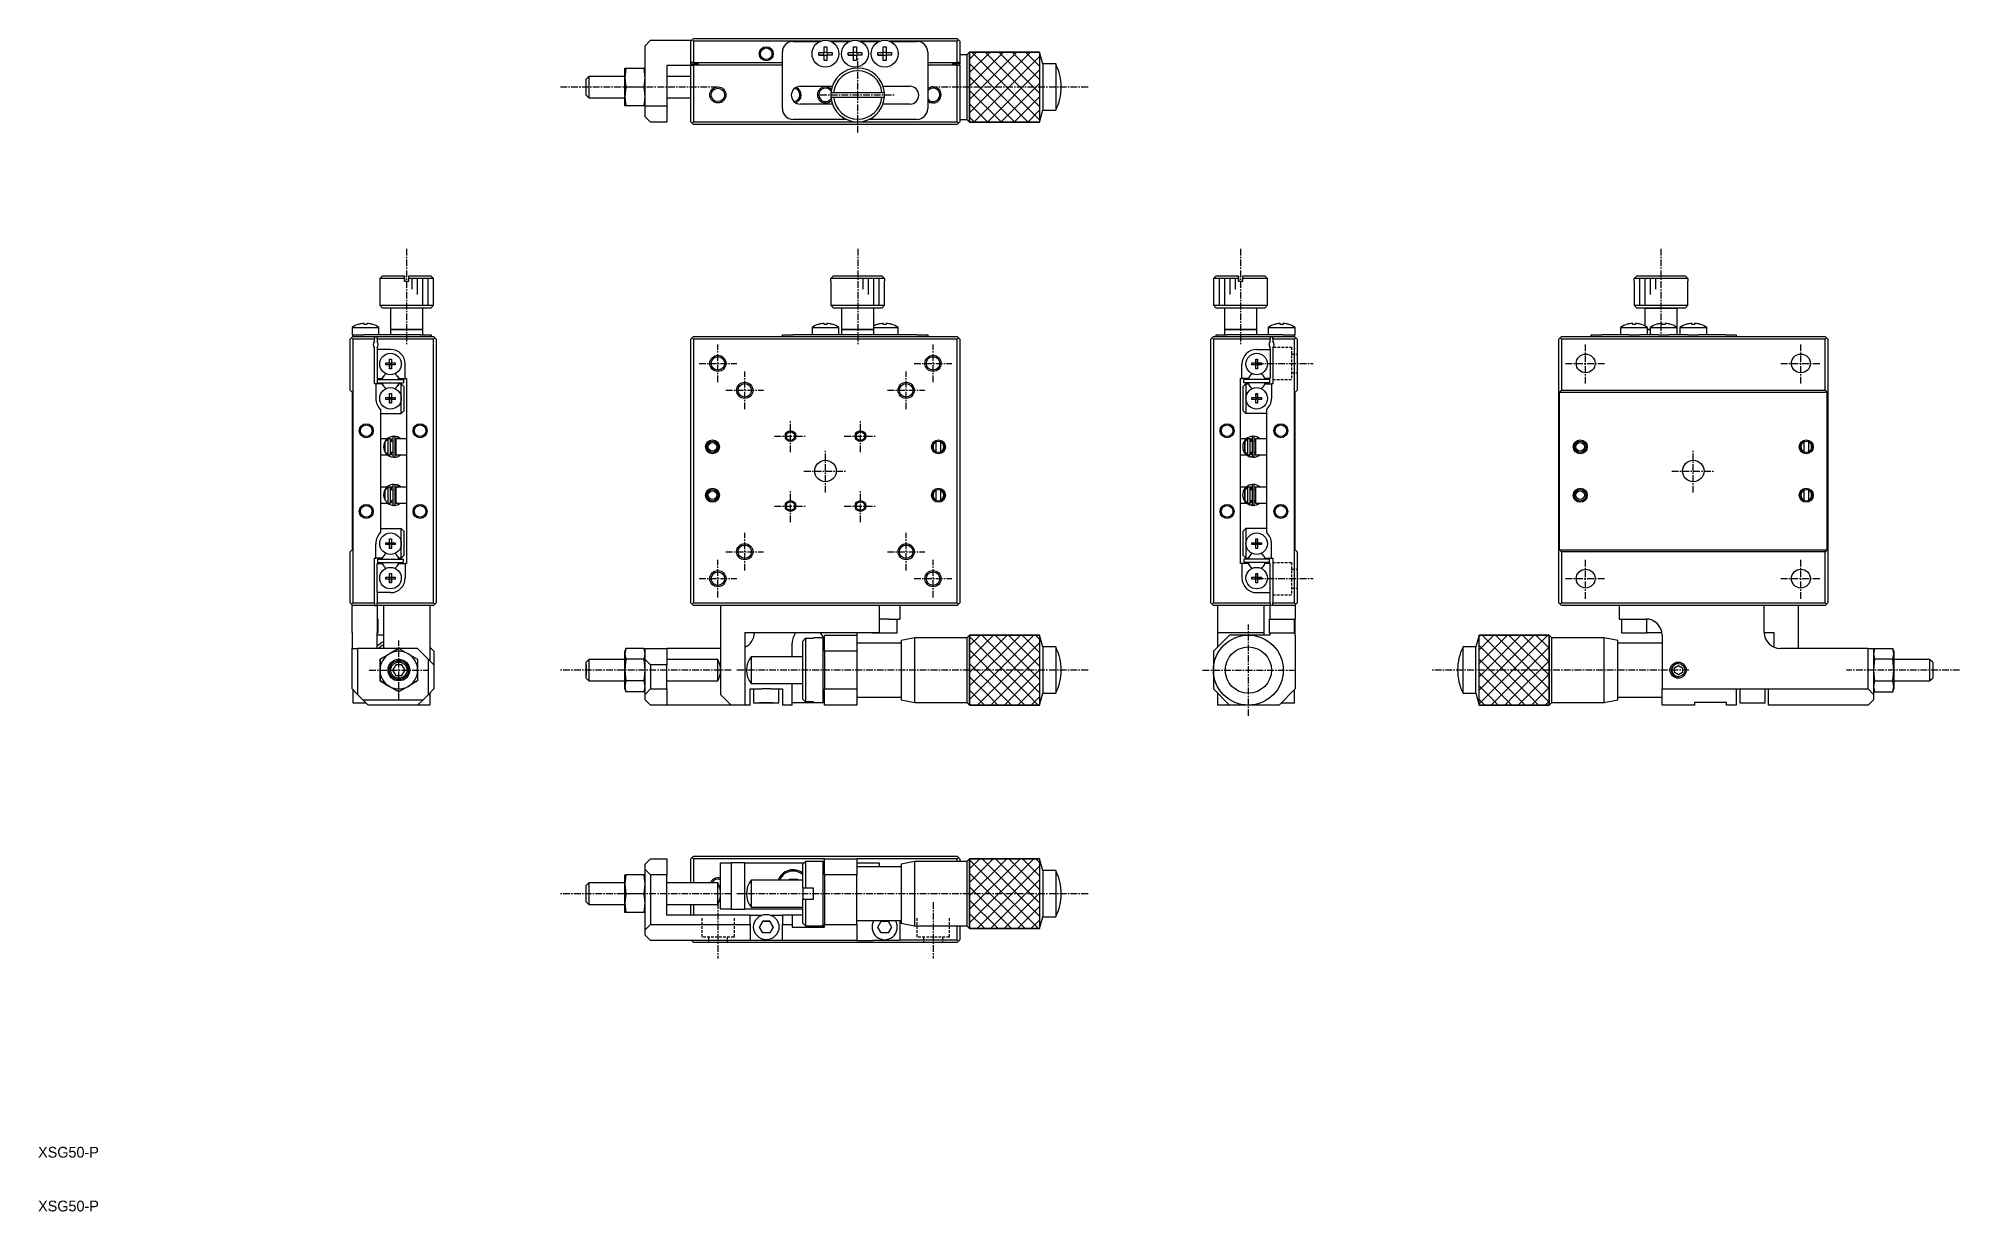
# Model space of a CAD drawing. Extents: x 10 to 367, y 10 to 228.
import ezdxf

# ---------------------------------------------------------------- set-up
doc = ezdxf.new("R2010")
doc.units = 0
doc.linetypes.add('CENTER', pattern=[2, 1.25, -0.25, 0.25, -0.25])
doc.linetypes.add('DASHED', pattern=[0.75, 0.5, -0.25])
doc.layers.get('0').update_dxf_attribs({"linetype": 'CONTINUOUS'})
doc.layers.add('CENTER', color=1, linetype='CENTER')
doc.styles.get("Standard").update_dxf_attribs({"font": 'FG教科書体NT-M'})

msp = doc.modelspace()

# ---------------------------------------------------------------- texts
at = {"color": 7, "linetype": 'CONTINUOUS'}
for p in [(10, 20), (10, 10)]:
    msp.add_text('XSG50-P', height=2, dxfattribs=at).set_placement(p)

# ---------------------------------------------------------------- linework, layer by layer
at = {"color": 7, "linetype": 'CONTINUOUS'}
for p, q in [((123.849997, 227.65), (122.849997, 226.65)), ((122.849997, 220.95), (122.849997, 226.65)), ((123.849997, 227.65), (131.499997, 227.65)), ((131.349997, 227.5), (131.599997, 227.75)), ((131.349997, 223.5), (131.349997, 227.5)), ((131.599997, 227.75), (131.849997, 228)), ((131.599997, 227.75), (131.849997, 227.5)), ((131.849997, 228), (180.849997, 228)), ((155.49706, 227.5), (131.849997, 227.5)), ((131.849997, 227.5), (131.849997, 223.5)), ((148.349997, 214.95), (148.349997, 225.45)), ((150.349997, 227.45), (155.370201, 227.45)), ((155.091407, 224.89), (155.091407, 225.41)), ((155.091407, 225.41), (156.089997, 225.41)), ((156.048622, 224.89), (156.048622, 225.41)), ((156.089997, 226.40859), (156.609997, 226.40859)), ((156.089997, 225.41), (156.089997, 226.40859)), ((156.089997, 225.451375), (156.609997, 225.451375)), ((156.609997, 226.40859), (156.609997, 225.41)), ((156.609997, 225.41), (157.608586, 225.41)), ((156.651371, 225.41), (156.651371, 224.89)), ((160.99706, 227.5), (157.202933, 227.5)), ((157.329792, 227.45), (160.870201, 227.45)), ((157.608586, 225.41), (157.608586, 224.89)), ((160.591407, 224.89), (160.591407, 225.41)), ((160.591407, 225.41), (161.589997, 225.41)), ((161.548622, 224.89), (161.548622, 225.41)), ((161.589997, 226.40859), (162.109997, 226.40859)), ((161.589997, 225.41), (161.589997, 226.40859)), ((161.589997, 225.451375), (162.109997, 225.451375)), ((162.109997, 226.40859), (162.109997, 225.41)), ((162.109997, 225.41), (163.108586, 225.41)), ((162.151371, 225.41), (162.151371, 224.89)), ((166.49706, 227.5), (162.702933, 227.5)), ((162.829792, 227.45), (166.370201, 227.45)), ((163.108586, 225.41), (163.108586, 224.89)), ((166.091407, 224.89), (166.091407, 225.41)), ((166.091407, 225.41), (167.089997, 225.41)), ((167.048622, 224.89), (167.048622, 225.41)), ((167.089997, 226.40859), (167.609997, 226.40859)), ((167.089997, 225.41), (167.089997, 226.40859)), ((167.089997, 225.451375), (167.609997, 225.451375)), ((167.609997, 226.40859), (167.609997, 225.41)), ((167.609997, 225.41), (168.608586, 225.41)), ((167.651371, 225.41), (167.651371, 224.89)), ((180.849997, 227.5), (168.202933, 227.5)), ((168.329792, 227.45), (173.349997, 227.45)), ((168.608586, 225.41), (168.608586, 224.89)), ((175.349997, 225.45), (175.349997, 214.95)), ((180.849997, 228), (181.099997, 227.75)), ((180.849997, 227.5), (181.099997, 227.75)), ((180.849997, 223.5), (180.849997, 227.5)), ((181.099997, 227.75), (181.349997, 227.5)), ((181.349997, 227.5), (181.349997, 223.5)), ((183.150002, 225.449999), (182.65, 224.949996)), ((183.150002, 225.449999), (196.150003, 225.449999)), ((183.150003, 212.450001), (183.150002, 225.449999)), ((196.739491, 223.25), (196.150003, 225.449999)), ((196.150003, 225.449999), (196.150004, 212.450001)), ((119.247069, 222.45), (119.049996, 220.7)), ((119.049996, 222.45), (119.247069, 222.45)), ((119.049996, 220.7), (119.049996, 222.45)), ((119.247069, 222.45), (122.652924, 222.45)), ((122.849996, 220.7), (122.652924, 222.45)), ((122.652924, 222.45), (122.849996, 222.45)), ((126.849997, 222.95), (126.849997, 215.45)), ((131.349997, 222.95), (126.849997, 222.95)), ((131.849997, 223.5), (131.349997, 223.5)), ((131.349997, 223.25), (131.349997, 223.5)), ((131.349997, 223.25), (132.749997, 223.25)), ((131.349997, 223), (131.349997, 223.25)), ((131.349997, 212.5), (131.349997, 223)), ((131.349997, 223), (131.849997, 223)), ((131.849997, 223.5), (148.349997, 223.5)), ((131.849997, 223), (131.849997, 212.5)), ((148.349997, 223), (131.849997, 223)), ((132.749997, 223), (132.749997, 223.25)), ((156.089997, 224.89), (155.091407, 224.89)), ((155.091407, 224.89), (156.048622, 224.89)), ((156.089997, 224.89), (156.048622, 224.89)), ((156.089997, 223.89141), (156.089997, 224.89)), ((156.609997, 224.848625), (156.089997, 224.848625)), ((156.609997, 223.89141), (156.089997, 223.89141)), ((156.609997, 224.89), (156.609997, 223.89141)), ((157.608586, 224.89), (156.609997, 224.89)), ((156.651371, 224.89), (156.609997, 224.89)), ((157.608586, 224.89), (156.651371, 224.89)), ((161.589997, 224.89), (160.591407, 224.89)), ((160.591407, 224.89), (161.548622, 224.89)), ((161.589997, 224.89), (161.548622, 224.89)), ((161.589997, 223.89141), (161.589997, 224.89)), ((162.109997, 224.848625), (161.589997, 224.848625)), ((162.109997, 223.89141), (161.589997, 223.89141)), ((162.109997, 224.89), (162.109997, 223.89141)), ((163.108586, 224.89), (162.109997, 224.89)), ((162.151371, 224.89), (162.109997, 224.89)), ((163.108586, 224.89), (162.151371, 224.89)), ((167.089997, 224.89), (166.091407, 224.89)), ((166.091407, 224.89), (167.048622, 224.89)), ((167.089997, 224.89), (167.048622, 224.89)), ((167.089997, 223.89141), (167.089997, 224.89)), ((167.609997, 224.848625), (167.089997, 224.848625)), ((167.609997, 223.89141), (167.089997, 223.89141)), ((167.609997, 224.89), (167.609997, 223.89141)), ((168.608586, 224.89), (167.609997, 224.89)), ((167.651371, 224.89), (167.609997, 224.89)), ((168.608586, 224.89), (167.651371, 224.89)), ((175.349997, 223.5), (180.849997, 223.5)), ((180.849997, 223), (175.349997, 223)), ((181.349997, 223.25), (179.949997, 223.25)), ((179.949997, 223), (179.949997, 223.25)), ((181.349997, 223.5), (180.849997, 223.5)), ((180.849997, 212.5), (180.849997, 223)), ((180.849997, 223), (181.349997, 223)), ((182.65, 224.949996), (181.349997, 224.949996)), ((181.349997, 223.5), (181.349997, 223.25)), ((181.349997, 223), (181.349997, 223.25)), ((181.349997, 223), (181.349997, 212.5)), ((182.65, 224.949996), (182.650001, 212.950004)), ((196.739491, 223.25), (196.739492, 214.65)), ((199.150002, 223.25), (196.739491, 223.25)), ((199.150002, 223.25), (199.150003, 214.65)), ((112.099996, 220.7), (111.849996, 220.45)), ((111.849997, 218.95), (111.849996, 220.45)), ((111.849997, 217.45), (111.849997, 218.95)), ((112.349996, 220.95), (112.099996, 220.7)), ((112.349996, 220.95), (112.349997, 218.95)), ((119.049977, 220.95), (112.349996, 220.95)), ((112.349997, 218.95), (112.349997, 216.95)), ((119.049996, 220.7), (119.247069, 218.95)), ((119.049997, 217.2), (119.049996, 220.7)), ((119.247069, 218.95), (119.049997, 217.2)), ((122.652924, 218.95), (119.247069, 218.95)), ((122.652924, 218.95), (122.849996, 220.7)), ((122.849997, 217.2), (122.652924, 218.95)), ((122.849997, 216.95), (122.849997, 220.95)), ((131.349997, 220.95), (126.849997, 220.95)), ((151.649997, 219.1), (157.612909, 219.1)), ((157.86781, 217.9), (157.366022, 217.9)), ((166.832183, 217.9), (157.86781, 217.9)), ((167.333971, 217.9), (166.832183, 217.9)), ((167.087084, 219.1), (172.049997, 219.1)), ((111.849997, 217.45), (112.099997, 217.2)), ((112.099997, 217.2), (112.349997, 216.95)), ((112.349997, 216.95), (119.049977, 216.95)), ((119.049997, 217.2), (119.247069, 215.45)), ((119.049997, 215.45), (119.049997, 217.2)), ((119.247069, 215.45), (119.049997, 215.45)), ((122.652924, 215.45), (119.247069, 215.45)), ((122.652924, 215.45), (122.849997, 217.2)), ((122.849997, 215.45), (122.652924, 215.45)), ((122.849997, 215.45), (122.849997, 216.95)), ((122.849997, 213.45), (122.849997, 215.45)), ((122.849997, 215.45), (126.849997, 215.45)), ((126.849997, 216.95), (131.349997, 216.95)), ((126.849997, 215.45), (126.849997, 212.45)), ((157.647869, 215.8), (151.649997, 215.8)), ((157.366022, 217.1), (157.86781, 217.1)), ((157.366022, 217.1), (167.333971, 217.1)), ((157.86781, 217.1), (166.832183, 217.1)), ((166.832183, 217.1), (167.333971, 217.1)), ((172.049997, 215.8), (167.052124, 215.8)), ((196.150004, 212.450001), (196.739492, 214.65)), ((196.739492, 214.65), (199.150003, 214.65)), ((123.849997, 212.45), (122.849997, 213.45)), ((126.849997, 212.45), (123.849997, 212.45)), ((131.599997, 212.25), (131.349997, 212.5)), ((131.849997, 212.5), (131.599997, 212.25)), ((131.849997, 212), (131.599997, 212.25)), ((131.849997, 212.5), (162.349997, 212.5)), ((180.849997, 212), (131.849997, 212)), ((160.276955, 212.95), (150.349997, 212.95)), ((162.349997, 212.5), (180.849997, 212.5)), ((173.349997, 212.95), (164.423038, 212.95)), ((181.099997, 212.25), (180.849997, 212.5)), ((181.099997, 212.25), (180.849997, 212)), ((181.349997, 212.5), (181.099997, 212.25)), ((181.349997, 212.950004), (182.650001, 212.950004)), ((182.650001, 212.950004), (183.150003, 212.450001)), ((196.150004, 212.450001), (183.150003, 212.450001)), ((74, 183.9), (73.5, 183.4)), ((78.1, 183.4), (73.5, 183.4)), ((73.5, 183.4), (73.5, 178.4)), ((74, 183.9), (78.1, 183.9)), ((78.1, 183.4), (78.1, 183.9)), ((78.1, 183.9), (78.1, 183.4)), ((78.1, 182.9), (78.1, 183.4)), ((78.1, 183.4), (78.1, 182.9)), ((78.1, 182.9), (78.9, 182.9)), ((78.9, 183.9), (83, 183.9)), ((78.9, 183.4), (78.9, 183.9)), ((83.5, 183.4), (78.9, 183.4)), ((78.9, 182.9), (78.9, 183.4)), ((83.5, 183.4), (83, 183.9)), ((83.5, 178.4), (83.5, 183.4)), ((157.349997, 182.9), (157.366022, 182.9)), ((157.349997, 182.9), (157.366022, 182.9)), ((157.349997, 182.9), (157.349997, 178.4)), ((157.366022, 183.4), (157.86781, 183.9)), ((167.333971, 183.4), (157.366022, 183.4)), ((157.366022, 182.9), (157.366022, 183.4)), ((157.86781, 183.9), (166.832183, 183.9)), ((157.86781, 183.9), (166.832183, 183.9)), ((166.832183, 183.9), (167.333971, 183.4)), ((167.333971, 183.4), (167.333971, 182.9)), ((167.333971, 182.9), (167.349997, 182.9)), ((167.333971, 182.9), (167.349997, 182.9)), ((167.349997, 178.4), (167.349997, 182.9)), ((229, 183.9), (228.5, 183.4)), ((233.1, 183.4), (228.5, 183.4)), ((228.5, 183.4), (228.5, 178.4)), ((229, 183.9), (233.1, 183.9)), ((233.1, 183.9), (233.1, 183.4)), ((233.1, 183.4), (233.1, 183.9)), ((233.1, 182.9), (233.1, 183.4)), ((233.1, 183.4), (233.1, 182.9)), ((233.1, 182.9), (233.9, 182.9)), ((233.9, 183.9), (238, 183.9)), ((233.9, 183.4), (233.9, 183.9)), ((238.5, 183.4), (233.9, 183.4)), ((233.9, 182.9), (233.9, 183.4)), ((238.5, 183.4), (238, 183.9)), ((238.5, 178.4), (238.5, 183.4)), ((306.650003, 182.9), (306.666029, 182.9)), ((306.650003, 182.9), (306.650003, 178.4)), ((306.666029, 183.4), (307.167817, 183.9)), ((306.666029, 182.9), (306.666029, 183.4)), ((316.633978, 183.4), (306.666029, 183.4)), ((307.167817, 183.9), (316.13219, 183.9)), ((316.13219, 183.9), (316.633978, 183.4)), ((316.633978, 183.4), (316.633978, 182.9)), ((316.633978, 182.9), (316.650003, 182.9)), ((316.650003, 178.4), (316.650003, 182.9)), ((70.59, 174.862581), (70.59, 175.034953)), ((71.11, 175.034953), (71.11, 174.862581)), ((73.5, 178.4), (78.5, 178.4)), ((73.5, 178.4), (74, 177.9)), ((78.5, 177.9), (74, 177.9)), ((75.5, 177.9), (75.5, 173.9)), ((78.5, 178.4), (83.5, 178.4)), ((83, 177.9), (78.5, 177.9)), ((81.5, 173.9), (81.5, 177.9)), ((83, 177.9), (83.5, 178.4)), ((156.089997, 174.862581), (156.089997, 175.034953)), ((156.609997, 175.034953), (156.609997, 174.862581)), ((157.349997, 178.4), (167.349997, 178.4)), ((157.349997, 178.4), (157.849997, 177.9)), ((166.849997, 177.9), (157.849997, 177.9)), ((159.349997, 177.9), (159.349997, 173.9)), ((165.349997, 173.9), (165.349997, 177.9)), ((166.849997, 177.9), (167.349997, 178.4)), ((167.089997, 174.862581), (167.089997, 175.034953)), ((167.609997, 175.034953), (167.609997, 174.862581)), ((228.5, 178.4), (238.5, 178.4)), ((228.5, 178.4), (229, 177.9)), ((238, 177.9), (229, 177.9)), ((230.5, 177.9), (230.5, 173.9)), ((236.5, 173.9), (236.5, 177.9)), ((238, 177.9), (238.5, 178.4)), ((240.89, 174.862581), (240.89, 175.034953)), ((241.41, 175.034953), (241.41, 174.862581)), ((306.390003, 174.862581), (306.390003, 175.034953)), ((306.650003, 178.4), (316.650003, 178.4)), ((306.650003, 178.4), (307.150003, 177.9)), ((306.910003, 175.034953), (306.910003, 174.862581)), ((308.650003, 177.9), (307.150003, 177.9)), ((316.150003, 177.9), (307.150003, 177.9)), ((314.650003, 177.9), (308.650003, 177.9)), ((308.650003, 177.9), (314.650003, 177.9)), ((308.650003, 177.9), (308.650003, 174.581129)), ((311.890003, 174.862581), (311.890003, 175.034953)), ((312.410003, 175.034953), (312.410003, 174.862581)), ((316.150003, 177.9), (314.650003, 177.9)), ((314.650003, 174.291657), (314.650003, 177.9)), ((316.150003, 177.9), (316.650003, 178.4)), ((317.390003, 174.862581), (317.390003, 175.034953)), ((317.910003, 175.034953), (317.910003, 174.862581)), ((68.25, 172.35), (68, 172.1)), ((68, 162.6), (68, 172.1)), ((68.25, 172.35), (68.5, 172.6)), ((68.5, 172.1), (68.25, 172.35)), ((68.35, 174.291657), (73.35, 174.291657)), ((68.35, 174.291657), (68.35, 172.9)), ((68.35, 172.9), (68.55, 172.9)), ((68.5, 172.6), (72.5, 172.6)), ((68.5, 172.1), (68.5, 123.1)), ((72.5, 172.1), (68.5, 172.1)), ((68.55, 172.6), (68.55, 172.9)), ((68.55, 172.9), (70.55, 172.9)), ((69.59141, 174.862581), (69.588067, 174.869436)), ((71.925, 172.9), (70.55, 172.9)), ((71.11, 174.862581), (70.59, 174.862581)), ((81.05, 172.9), (71.925, 172.9)), ((72.111933, 174.869436), (72.10859, 174.862581)), ((72.5, 172.6), (73, 172.6)), ((72.5, 172.6), (72.5, 172.1)), ((72.5, 171.761438), (72.5, 172.1)), ((73, 172.6), (83.5, 172.6)), ((73, 172.1), (73, 172.6)), ((73, 172.1), (73, 171.7)), ((83.5, 172.1), (73, 172.1)), ((73.35, 172.9), (73.35, 174.291657)), ((78.5, 173.9), (75.5, 173.9)), ((75.5, 173.9), (78.5, 173.9)), ((75.5, 173.9), (75.5, 172.9)), ((81.5, 173.9), (78.5, 173.9)), ((78.5, 173.9), (81.5, 173.9)), ((81.05, 172.9), (83.05, 172.9)), ((81.5, 172.9), (81.5, 173.9)), ((83.05, 172.9), (83.05, 172.6)), ((83.5, 172.6), (83.75, 172.35)), ((83.75, 172.35), (83.5, 172.1)), ((83.5, 123.1), (83.5, 172.1)), ((84, 172.1), (83.75, 172.35)), ((84, 172.1), (84, 123.1)), ((131.599997, 172.35), (131.349997, 172.1)), ((131.349997, 123.1), (131.349997, 172.1)), ((131.849997, 172.6), (131.599997, 172.35)), ((131.849997, 172.1), (131.599997, 172.35)), ((131.849997, 172.6), (180.849997, 172.6)), ((180.849997, 172.1), (131.849997, 172.1)), ((131.849997, 172.1), (131.849997, 123.1)), ((148.349997, 172.6), (148.349997, 172.9)), ((148.349997, 172.9), (150.349997, 172.9)), ((155.274997, 172.9), (150.349997, 172.9)), ((153.849997, 174.291657), (158.849997, 174.291657)), ((153.849997, 174.291657), (153.849997, 172.9)), ((155.091407, 174.862581), (155.088064, 174.869436)), ((155.091407, 174.862581), (155.088064, 174.869436)), ((157.424997, 172.9), (155.274997, 172.9)), ((156.609997, 174.862581), (156.089997, 174.862581)), ((160.774997, 172.9), (157.424997, 172.9)), ((157.611929, 174.869436), (157.608586, 174.862581)), ((157.611929, 174.869436), (157.608586, 174.862581)), ((158.849997, 172.9), (158.849997, 174.291657)), ((165.349997, 173.9), (159.349997, 173.9)), ((159.349997, 173.9), (165.349997, 173.9)), ((159.349997, 173.9), (159.349997, 172.9)), ((162.924997, 172.9), (160.774997, 172.9)), ((166.274997, 172.9), (162.924997, 172.9)), ((165.349997, 174.291657), (169.849997, 174.291657)), ((165.349997, 172.9), (165.349997, 173.9)), ((166.091407, 174.862581), (166.088064, 174.869436)), ((166.091407, 174.862581), (166.088064, 174.869436)), ((168.424997, 172.9), (166.274997, 172.9)), ((167.609997, 174.862581), (167.089997, 174.862581)), ((173.349997, 172.9), (168.424997, 172.9)), ((168.611929, 174.869436), (168.608586, 174.862581)), ((168.611929, 174.869436), (168.608586, 174.862581)), ((169.849997, 172.9), (169.849997, 174.291657)), ((173.349997, 172.9), (175.349997, 172.9)), ((175.349997, 172.9), (175.349997, 172.6)), ((181.099997, 172.35), (180.849997, 172.6)), ((181.099997, 172.35), (180.849997, 172.1)), ((180.849997, 123.1), (180.849997, 172.1)), ((181.349997, 172.1), (181.099997, 172.35)), ((181.349997, 172.1), (181.349997, 123.1)), ((228.25, 172.35), (228, 172.1)), ((228, 123.1), (228, 172.1)), ((228.25, 172.35), (228.5, 172.6)), ((228.5, 172.1), (228.25, 172.35)), ((228.5, 172.6), (239, 172.6)), ((239, 172.1), (228.5, 172.1)), ((228.5, 172.1), (228.5, 123.1)), ((228.95, 172.6), (228.95, 172.9)), ((228.95, 172.9), (230.95, 172.9)), ((236.5, 173.9), (230.5, 173.9)), ((230.5, 173.9), (236.5, 173.9)), ((230.5, 173.9), (230.5, 172.9)), ((240.075, 172.9), (230.95, 172.9)), ((236.5, 172.9), (236.5, 173.9)), ((238.65, 174.291657), (243.65, 174.291657)), ((238.65, 174.291657), (238.65, 172.9)), ((239, 172.6), (239.5, 172.6)), ((239, 172.6), (239, 172.1)), ((239, 171.7), (239, 172.1)), ((239.5, 172.1), (239.5, 172.6)), ((239.5, 172.6), (243.5, 172.6)), ((243.5, 172.1), (239.5, 172.1)), ((239.5, 172.1), (239.5, 171.761438)), ((239.89141, 174.862581), (239.888067, 174.869436)), ((241.45, 172.9), (240.075, 172.9)), ((241.41, 174.862581), (240.89, 174.862581)), ((241.45, 172.9), (243.45, 172.9)), ((242.411933, 174.869436), (242.40859, 174.862581)), ((243.45, 172.9), (243.45, 172.6)), ((243.45, 172.9), (243.65, 172.9)), ((243.5, 172.6), (243.75, 172.35)), ((243.75, 172.35), (243.5, 172.1)), ((243.5, 123.1), (243.5, 172.1)), ((243.65, 172.9), (243.65, 174.291657)), ((244, 172.1), (243.75, 172.35)), ((244, 172.1), (244, 162.6)), ((292.900003, 172.35), (292.650003, 172.1)), ((292.650003, 123.1), (292.650003, 172.1)), ((293.150003, 172.6), (292.900003, 172.35)), ((293.150003, 172.1), (292.900003, 172.35)), ((293.150003, 172.6), (342.150003, 172.6)), ((293.150003, 172.1), (293.150003, 162.6)), ((342.150003, 172.1), (293.150003, 172.1)), ((298.650003, 172.6), (298.650003, 172.9)), ((298.650003, 172.9), (300.650003, 172.9)), ((305.575003, 172.9), (300.650003, 172.9)), ((304.150003, 174.291657), (306.650003, 174.291657)), ((304.150003, 174.291657), (304.150003, 172.9)), ((305.391414, 174.862581), (305.388071, 174.869436)), ((305.670208, 172.9), (305.575003, 172.9)), ((305.670208, 172.9), (306.650003, 172.9)), ((306.910003, 174.862581), (306.390003, 174.862581)), ((306.650003, 174.291657), (309.150003, 174.291657)), ((306.650003, 172.9), (307.629799, 172.9)), ((307.725003, 172.9), (307.629799, 172.9)), ((311.075003, 172.9), (307.725003, 172.9)), ((307.911936, 174.869436), (307.908593, 174.862581)), ((309.150003, 172.9), (309.150003, 174.291657)), ((309.650003, 173.9), (309.150003, 173.9)), ((309.150003, 173.9), (309.650003, 173.9)), ((309.650003, 174.291657), (312.150003, 174.291657)), ((309.650003, 174.291657), (309.650003, 172.9)), ((310.891414, 174.862581), (310.888071, 174.869436)), ((311.170208, 172.9), (311.075003, 172.9)), ((311.170208, 172.9), (312.150003, 172.9)), ((312.410003, 174.862581), (311.890003, 174.862581)), ((312.150003, 174.291657), (314.650003, 174.291657)), ((312.150003, 172.9), (313.129799, 172.9)), ((313.225003, 172.9), (313.129799, 172.9)), ((316.575003, 172.9), (313.225003, 172.9)), ((313.411936, 174.869436), (313.408593, 174.862581)), ((314.650003, 172.9), (314.650003, 174.291657)), ((315.150003, 174.291657), (317.650003, 174.291657)), ((315.150003, 174.291657), (315.150003, 172.9)), ((316.391414, 174.862581), (316.388071, 174.869436)), ((316.670208, 172.9), (316.575003, 172.9)), ((316.670208, 172.9), (317.650003, 172.9)), ((317.910003, 174.862581), (317.390003, 174.862581)), ((317.650003, 174.291657), (320.150003, 174.291657)), ((317.650003, 172.9), (318.629799, 172.9)), ((318.725003, 172.9), (318.629799, 172.9)), ((323.650003, 172.9), (318.725003, 172.9)), ((318.911936, 174.869436), (318.908593, 174.862581)), ((320.150003, 172.9), (320.150003, 174.291657)), ((323.650003, 172.9), (325.650003, 172.9)), ((325.650003, 172.9), (325.650003, 172.6)), ((342.400003, 172.35), (342.150003, 172.6)), ((342.400003, 172.35), (342.150003, 172.1)), ((342.150003, 162.6), (342.150003, 172.1)), ((342.650003, 172.1), (342.400003, 172.35)), ((342.650003, 172.1), (342.650003, 123.1)), ((72.5, 163.8), (72.5, 170.438562)), ((73, 170.5), (73, 170.2)), ((75.5, 170.2), (73, 170.2)), ((73, 170.2), (73, 164.8)), ((75.32, 168.386361), (75.68, 168.386361)), ((75.32, 167.68), (75.32, 168.386361)), ((75.68, 168.386361), (75.68, 167.68)), ((75.68, 168.386361), (75.68, 167.68)), ((236.32, 168.386361), (236.68, 168.386361)), ((236.32, 167.68), (236.32, 168.386361)), ((236.32, 168.386361), (236.32, 167.68)), ((236.5, 170.2), (239, 170.2)), ((236.68, 168.386361), (236.68, 167.68)), ((239, 170.2), (239, 170.5)), ((239, 170.2), (239, 164.8)), ((239.5, 170.438562), (239.5, 163.8)), ((73, 164.8), (73.955588, 164.8)), ((73.1, 164.6), (77.9, 164.6)), ((73.1, 164), (73.1, 164.6)), ((73.955588, 164.8), (74.125185, 165.09375)), ((74.613639, 167.68), (75.32, 167.68)), ((74.613639, 167.32), (74.613639, 167.68)), ((75.32, 167.32), (74.613639, 167.32)), ((75.330372, 167.669628), (75.32, 167.68)), ((75.330372, 167.330372), (75.32, 167.32)), ((75.32, 166.613639), (75.32, 167.32)), ((75.68, 166.613639), (75.32, 166.613639)), ((75.330372, 167.330372), (75.330372, 167.669628)), ((75.330372, 167.669628), (75.669628, 167.669628)), ((75.669628, 167.330372), (75.330372, 167.330372)), ((75.669628, 167.669628), (75.68, 167.68)), ((75.669628, 167.669628), (75.669628, 167.330372)), ((75.669628, 167.330372), (75.68, 167.32)), ((75.68, 167.68), (76.386361, 167.68)), ((75.68, 167.32), (75.68, 166.613639)), ((76.386361, 167.32), (75.68, 167.32)), ((75.68, 166.613639), (75.68, 167.32)), ((76.386361, 167.68), (76.386361, 167.32)), ((76.874815, 165.09375), (77.044412, 164.8)), ((77.044412, 164.8), (78.25, 164.8)), ((77.9, 164.6), (77.9, 164)), ((78.25, 164.8), (78.25, 167.45)), ((78.25, 164.8), (78.5, 164.8)), ((78.5, 164.8), (78.5, 162.6)), ((233.5, 164.8), (233.75, 164.8)), ((233.5, 162.6), (233.5, 164.8)), ((233.75, 164.8), (233.75, 167.45)), ((234.955588, 164.8), (233.75, 164.8)), ((234.1, 164), (234.1, 164.6)), ((238.9, 164.6), (234.1, 164.6)), ((235.125185, 165.09375), (234.955588, 164.8)), ((235.613639, 167.32), (235.613639, 167.68)), ((235.613639, 167.68), (236.32, 167.68)), ((236.32, 167.32), (235.613639, 167.32)), ((236.330372, 167.669628), (236.32, 167.68)), ((236.330372, 167.330372), (236.32, 167.32)), ((236.32, 166.613639), (236.32, 167.32)), ((236.32, 166.613639), (236.32, 167.32)), ((236.68, 166.613639), (236.32, 166.613639)), ((236.330372, 167.669628), (236.669628, 167.669628)), ((236.330372, 167.330372), (236.330372, 167.669628)), ((236.669628, 167.330372), (236.330372, 167.330372)), ((236.669628, 167.669628), (236.68, 167.68)), ((236.669628, 167.669628), (236.669628, 167.330372)), ((236.669628, 167.330372), (236.68, 167.32)), ((236.68, 167.68), (237.386361, 167.68)), ((236.68, 167.32), (236.68, 166.613639)), ((237.386361, 167.32), (236.68, 167.32)), ((237.386361, 167.68), (237.386361, 167.32)), ((238.044412, 164.8), (237.874815, 165.09375)), ((239, 164.8), (238.044412, 164.8)), ((238.9, 164.6), (238.9, 164)), ((68, 162.6), (68.35, 162.25)), ((68.35, 162.25), (68.35, 132.95)), ((72.75, 163.8), (72.5, 163.8)), ((72.75, 163.8), (72.75, 161.1)), ((73.955588, 163.8), (72.75, 163.8)), ((73.1, 164), (77.9, 164)), ((74.125185, 163.50625), (73.955588, 163.8)), ((74.613639, 161.28), (75.32, 161.28)), ((74.613639, 160.92), (74.613639, 161.28)), ((75.32, 160.92), (74.613639, 160.92)), ((75.32, 161.986361), (75.68, 161.986361)), ((75.32, 161.28), (75.32, 161.986361)), ((75.330372, 161.269628), (75.32, 161.28)), ((75.330372, 160.930372), (75.32, 160.92)), ((75.32, 160.213639), (75.32, 160.92)), ((75.330372, 160.930372), (75.330372, 161.269628)), ((75.330372, 161.269628), (75.669628, 161.269628)), ((75.669628, 160.930372), (75.330372, 160.930372)), ((75.669628, 161.269628), (75.68, 161.28)), ((75.669628, 161.269628), (75.669628, 160.930372)), ((75.669628, 160.930372), (75.68, 160.92)), ((75.68, 161.986361), (75.68, 161.28)), ((75.68, 161.986361), (75.68, 161.28)), ((75.68, 161.28), (76.386361, 161.28)), ((75.68, 160.92), (75.68, 160.213639)), ((76.386361, 160.92), (75.68, 160.92)), ((75.68, 160.213639), (75.68, 160.92)), ((76.386361, 161.28), (76.386361, 160.92)), ((77.044412, 163.8), (76.874815, 163.50625)), ((77.5, 163.8), (77.044412, 163.8)), ((77.5, 161.1), (77.5, 163.8)), ((77.5, 163.8), (78, 163.3)), ((77.5, 158.3), (77.5, 161.1)), ((78, 163.3), (78, 158.8)), ((78.5, 162.6), (78.5, 130.4)), ((233.5, 130.4), (233.5, 162.6)), ((234, 163.3), (234.5, 163.8)), ((234, 158.8), (234, 163.3)), ((238.9, 164), (234.1, 164)), ((234.5, 163.8), (234.5, 161.1)), ((234.5, 163.8), (234.955588, 163.8)), ((234.5, 161.1), (234.5, 158.3)), ((234.955588, 163.8), (235.125185, 163.50625)), ((235.613639, 160.92), (235.613639, 161.28)), ((235.613639, 161.28), (236.32, 161.28)), ((236.32, 160.92), (235.613639, 160.92)), ((236.32, 161.986361), (236.68, 161.986361)), ((236.32, 161.28), (236.32, 161.986361)), ((236.32, 161.986361), (236.32, 161.28)), ((236.330372, 161.269628), (236.32, 161.28)), ((236.330372, 160.930372), (236.32, 160.92)), ((236.32, 160.213639), (236.32, 160.92)), ((236.32, 160.213639), (236.32, 160.92)), ((236.330372, 161.269628), (236.669628, 161.269628)), ((236.330372, 160.930372), (236.330372, 161.269628)), ((236.669628, 160.930372), (236.330372, 160.930372)), ((236.669628, 161.269628), (236.68, 161.28)), ((236.669628, 161.269628), (236.669628, 160.930372)), ((236.669628, 160.930372), (236.68, 160.92)), ((236.68, 161.986361), (236.68, 161.28)), ((236.68, 161.28), (237.386361, 161.28)), ((236.68, 160.92), (236.68, 160.213639)), ((237.386361, 160.92), (236.68, 160.92)), ((237.386361, 161.28), (237.386361, 160.92)), ((237.874815, 163.50625), (238.044412, 163.8)), ((238.044412, 163.8), (239.25, 163.8)), ((239.25, 163.8), (239.25, 161.1)), ((239.5, 163.8), (239.25, 163.8)), ((243.65, 162.25), (244, 162.6)), ((243.65, 132.95), (243.65, 162.25)), ((292.800003, 162.25), (293.150003, 162.6)), ((292.800003, 132.95), (292.800003, 162.25)), ((292.800003, 162.25), (342.500003, 162.25)), ((293.150003, 162.6), (342.150003, 162.6)), ((342.150003, 162.6), (342.500003, 162.25)), ((342.500003, 162.25), (342.500003, 132.95)), ((73.7, 136.179062), (73.7, 159.020938)), ((73.7, 158.3), (77.5, 158.3)), ((75.68, 160.213639), (75.32, 160.213639)), ((78, 158.8), (77.5, 158.3)), ((234.5, 158.3), (234, 158.8)), ((238.3, 158.3), (234.5, 158.3)), ((236.68, 160.213639), (236.32, 160.213639)), ((238.3, 159.020938), (238.3, 136.179062)), ((74.898375, 153.6), (73.7, 153.6)), ((74.899534, 153.6), (74.899369, 153.6)), ((75, 153.6), (75, 153.545683)), ((75.5, 153.6), (75, 153.6)), ((75.499989, 153.514926), (75.952123, 153.646028)), ((75.5, 150.6), (75.5, 153.6)), ((75.7, 153.1), (75.7, 153.6)), ((75.95215, 153.858046), (75.95215, 150.358046)), ((76.921029, 153.899002), (76.179486, 154.056727)), ((76.351469, 153.889885), (76.349711, 153.889049)), ((76.383058, 153.903901), (76.351469, 153.889885)), ((76.35215, 150.358046), (76.35215, 153.858046)), ((76.415296, 153.916321), (76.383058, 153.903901)), ((76.448101, 153.927113), (76.415296, 153.916321)), ((76.481395, 153.936251), (76.448101, 153.927113)), ((76.515096, 153.943715), (76.481395, 153.936251)), ((76.5, 153.6), (76.5, 150.6)), ((78.5, 153.6), (76.5, 153.6)), ((76.54912, 153.949485), (76.515096, 153.943715)), ((76.583386, 153.953548), (76.54912, 153.949485)), ((76.617809, 153.955894), (76.583386, 153.953548)), ((76.652305, 153.956517), (76.617809, 153.955894)), ((76.686791, 153.955416), (76.652305, 153.956517)), ((76.721181, 153.952592), (76.686791, 153.955416)), ((76.755392, 153.948053), (76.721181, 153.952592)), ((76.789339, 153.941809), (76.755392, 153.948053)), ((76.82294, 153.933875), (76.789339, 153.941809)), ((76.819601, 153.611824), (76.813275, 153.6)), ((76.826062, 153.624329), (76.819601, 153.611824)), ((76.856113, 153.92427), (76.82294, 153.933875)), ((76.927827, 153.896089), (76.823805, 153.599982)), ((76.832617, 153.637435), (76.826062, 153.624329)), ((76.839223, 153.651057), (76.832617, 153.637435)), ((76.845838, 153.665106), (76.839223, 153.651057)), ((76.852418, 153.679491), (76.845838, 153.665106)), ((76.858921, 153.694119), (76.852418, 153.679491)), ((76.888774, 153.913017), (76.856113, 153.92427)), ((76.865305, 153.708895), (76.858921, 153.694119)), ((76.871528, 153.723723), (76.865305, 153.708895)), ((76.87755, 153.738508), (76.871528, 153.723723)), ((76.883332, 153.753153), (76.87755, 153.738508)), ((76.888837, 153.767564), (76.883332, 153.753153)), ((76.919164, 153.900863), (76.888774, 153.913017)), ((76.894029, 153.781646), (76.888837, 153.767564)), ((76.898874, 153.79531), (76.894029, 153.781646)), ((76.90334, 153.808465), (76.898874, 153.79531)), ((76.9074, 153.821027), (76.90334, 153.808465)), ((76.911026, 153.832915), (76.9074, 153.821027)), ((76.914194, 153.844052), (76.911026, 153.832915)), ((76.916886, 153.854364), (76.914194, 153.844052)), ((76.919082, 153.863786), (76.916886, 153.854364)), ((76.917832, 153.901144), (76.919824, 153.900489)), ((77.405799, 153.600034), (76.918724, 153.900011)), ((76.920769, 153.872256), (76.919082, 153.863786)), ((76.919824, 153.900489), (76.921303, 153.898644)), ((76.921936, 153.879719), (76.920769, 153.872256)), ((76.921303, 153.898644), (76.922258, 153.895621)), ((76.922576, 153.886128), (76.921936, 153.879719)), ((76.922258, 153.895621), (76.922683, 153.89144)), ((76.922683, 153.89144), (76.922576, 153.886128)), ((234.593875, 153.6), (233.5, 153.6)), ((234.594713, 153.6), (234.594607, 153.6)), ((234.595061, 153.6), (234.594958, 153.6)), ((234.8, 153.6), (234.8, 153.545683)), ((235.3, 153.6), (234.8, 153.6)), ((235.133503, 153.920889), (235.080836, 153.900863)), ((235.29982, 153.5586), (235.647848, 153.646046)), ((235.299986, 153.551748), (235.309771, 153.553375)), ((235.3, 150.6), (235.3, 153.6)), ((235.309771, 153.553375), (235.324492, 153.555181)), ((235.324492, 153.555181), (235.33929, 153.556234)), ((235.33929, 153.556234), (235.354125, 153.556529)), ((235.354125, 153.556529), (235.368959, 153.556065)), ((235.368959, 153.556065), (235.383752, 153.554845)), ((235.383752, 153.554845), (235.398464, 153.55287)), ((235.398464, 153.55287), (235.413057, 153.550146)), ((235.413057, 153.550146), (235.427492, 153.546682)), ((235.64785, 153.858046), (235.64785, 150.358046)), ((235.82591, 154.05682), (235.725286, 154.053193)), ((236.04785, 150.358046), (236.04785, 153.858046)), ((236.047852, 153.645727), (236.300113, 153.591421)), ((236.3, 153.6), (236.3, 150.6)), ((236.3, 153.6), (236.3, 153.1)), ((238.3, 153.6), (236.3, 153.6)), ((73.7, 150.6), (74.917522, 150.6)), ((74.5, 153.016515), (75, 153.545683)), ((74.5, 151.183485), (74.5, 153.016515)), ((75, 150.654317), (74.5, 151.183485)), ((74.917983, 150.6), (74.918089, 150.6)), ((74.918617, 150.6), (74.918738, 150.6)), ((75, 153.545683), (75, 150.654317)), ((75, 150.654317), (75, 150.6)), ((75, 150.6), (75.5, 150.6)), ((75.952149, 150.570366), (75.499932, 150.700898)), ((75.95215, 153.1), (75.5, 153.1)), ((75.5, 151.1), (75.95215, 151.1)), ((75.7, 150.624524), (75.7, 151.1)), ((76.174127, 150.159274), (76.274916, 150.162913)), ((76.35215, 153.256435), (76.499968, 153.516361)), ((76.5, 153.1), (76.35215, 153.1)), ((76.35215, 151.1), (76.5, 151.1)), ((76.499961, 150.699736), (76.35215, 150.959658)), ((76.50021, 150.596816), (76.352153, 150.570048)), ((76.5, 150.6), (78.5, 150.6)), ((76.513234, 150.599892), (76.50021, 150.596816)), ((76.860206, 150.293134), (76.861344, 150.293503)), ((76.861344, 150.293503), (76.862365, 150.293837)), ((76.862365, 150.293837), (76.863651, 150.294259)), ((76.863651, 150.294259), (76.865321, 150.294812)), ((76.865321, 150.294812), (76.866933, 150.29535)), ((76.866933, 150.29535), (76.870148, 150.296435)), ((76.870148, 150.296435), (76.871962, 150.297056)), ((76.871962, 150.297056), (76.87553, 150.298293)), ((76.87553, 150.298293), (76.919164, 150.31523)), ((76.917832, 150.314949), (76.917524, 150.31568)), ((76.919164, 150.31523), (76.917832, 150.314949)), ((76.918922, 150.316166), (76.971852, 150.339769)), ((176.949997, 153.098389), (176.949997, 153.016515)), ((176.949997, 151.183485), (176.949997, 153.016515)), ((176.949997, 151.183485), (176.949997, 151.101611)), ((177.749997, 153.016515), (177.749997, 153.098389)), ((177.749997, 153.09781), (177.749997, 151.10219)), ((177.749997, 153.016515), (177.749997, 151.183485)), ((177.749997, 151.101611), (177.749997, 151.183485)), ((233.5, 150.6), (234.61334, 150.6)), ((234.3, 153.016515), (234.8, 153.545683)), ((234.3, 151.183485), (234.3, 153.016515)), ((234.3, 153.016515), (234.3, 151.183485)), ((234.8, 150.654317), (234.3, 151.183485)), ((234.8, 153.545683), (234.8, 150.654317)), ((234.8, 150.654317), (234.8, 150.6)), ((234.8, 150.6), (235.3, 150.6)), ((235.071964, 150.320038), (235.141641, 150.548326)), ((235.077502, 150.331062), (235.077295, 150.325666)), ((235.077295, 150.325666), (235.077596, 150.32134)), ((235.078215, 150.337496), (235.077502, 150.331062)), ((235.077596, 150.32134), (235.07806, 150.319125)), ((235.07806, 150.319125), (235.080836, 150.31523)), ((235.079429, 150.344927), (235.078215, 150.337496)), ((235.081138, 150.353311), (235.079429, 150.344927)), ((235.080836, 150.31523), (235.111226, 150.303076)), ((235.08333, 150.362594), (235.081138, 150.353311)), ((235.085992, 150.372721), (235.08333, 150.362594)), ((235.089107, 150.383628), (235.085992, 150.372721)), ((235.092658, 150.395247), (235.089107, 150.383628)), ((235.09662, 150.407509), (235.092658, 150.395247)), ((235.100971, 150.420335), (235.09662, 150.407509)), ((235.105683, 150.433648), (235.100971, 150.420335)), ((235.110726, 150.447365), (235.105683, 150.433648)), ((235.116071, 150.461402), (235.110726, 150.447365)), ((235.111226, 150.303076), (235.143887, 150.291823)), ((235.121684, 150.475672), (235.116071, 150.461402)), ((235.12753, 150.490086), (235.121684, 150.475672)), ((235.133573, 150.504556), (235.12753, 150.490086)), ((235.132831, 150.294965), (235.820526, 150.159366)), ((235.139776, 150.518993), (235.133573, 150.504556)), ((235.146101, 150.533306), (235.139776, 150.518993)), ((235.141641, 150.548326), (235.167078, 150.60001)), ((235.143887, 150.291823), (235.17706, 150.282218)), ((235.152508, 150.547409), (235.146101, 150.533306)), ((235.158958, 150.561214), (235.152508, 150.547409)), ((235.165412, 150.574636), (235.158958, 150.561214)), ((235.171828, 150.587591), (235.165412, 150.574636)), ((235.178169, 150.6), (235.171828, 150.587591)), ((235.17706, 150.282218), (235.210661, 150.274284)), ((235.210661, 150.274284), (235.244608, 150.26804)), ((235.244608, 150.26804), (235.278819, 150.263501)), ((235.278819, 150.263501), (235.313209, 150.260677)), ((235.303514, 150.663718), (235.299988, 150.664344)), ((235.64785, 153.1), (235.3, 153.1)), ((235.3, 151.1), (235.64785, 151.1)), ((235.318204, 150.66159), (235.303514, 150.663718)), ((235.313209, 150.260677), (235.347695, 150.259576)), ((235.332982, 150.660215), (235.318204, 150.66159)), ((235.347807, 150.659597), (235.332982, 150.660215)), ((235.347695, 150.259576), (235.382191, 150.260199)), ((235.362643, 150.659737), (235.347807, 150.659597)), ((235.377448, 150.660635), (235.362643, 150.659737)), ((235.392184, 150.662287), (235.377448, 150.660635)), ((235.382191, 150.260199), (235.416614, 150.262545)), ((235.406812, 150.664687), (235.392184, 150.662287)), ((235.421294, 150.667828), (235.406812, 150.664687)), ((235.416614, 150.262545), (235.45088, 150.266608)), ((235.435594, 150.671701), (235.421294, 150.667828)), ((235.427492, 153.546682), (235.441731, 153.542488)), ((235.449673, 150.676292), (235.435594, 150.671701)), ((235.441731, 153.542488), (235.455738, 153.537575)), ((235.463496, 150.68159), (235.449673, 150.676292)), ((235.45088, 150.266608), (235.484904, 150.272378)), ((235.455738, 153.537575), (235.469476, 153.531959)), ((235.47703, 150.687577), (235.463496, 150.68159)), ((235.469476, 153.531959), (235.48291, 153.525654)), ((235.490239, 150.694237), (235.47703, 150.687577)), ((235.48291, 153.525654), (235.496006, 153.51868)), ((235.484904, 150.272378), (235.518605, 150.279842)), ((235.503093, 150.701551), (235.490239, 150.694237)), ((235.496006, 153.51868), (235.508731, 153.511056)), ((235.5, 153.1), (235.5, 153.51675)), ((235.5, 150.699781), (235.5, 151.1)), ((235.515559, 150.709499), (235.503093, 150.701551)), ((235.508731, 153.511056), (235.521054, 153.502803)), ((235.527608, 150.718058), (235.515559, 150.709499)), ((235.518605, 150.279842), (235.551899, 150.28898)), ((235.521054, 153.502803), (235.532945, 153.493943)), ((235.539211, 150.727206), (235.527608, 150.718058)), ((235.532945, 153.493943), (235.544375, 153.484502)), ((235.550342, 150.736918), (235.539211, 150.727206)), ((235.544375, 153.484502), (235.555316, 153.474505)), ((235.560974, 150.747169), (235.550342, 150.736918)), ((235.551899, 150.28898), (235.584704, 150.299772)), ((235.555316, 153.474505), (235.565744, 153.463978)), ((235.571083, 150.757932), (235.560974, 150.747169)), ((235.565744, 153.463978), (235.575634, 153.452949)), ((235.580647, 150.76918), (235.571083, 150.757932)), ((235.575634, 153.452949), (235.584964, 153.441446)), ((235.589644, 150.780883), (235.580647, 150.76918)), ((235.584704, 150.299772), (235.616942, 150.312191)), ((235.584964, 153.441446), (235.593711, 153.4295)), ((235.598053, 150.793014), (235.589644, 150.780883)), ((235.593711, 153.4295), (235.601858, 153.41714)), ((235.605857, 150.805542), (235.598053, 150.793014)), ((235.601858, 153.41714), (235.609386, 153.404398)), ((235.613037, 150.818437), (235.605857, 150.805542)), ((235.609386, 153.404398), (235.616278, 153.391305)), ((235.61958, 150.831667), (235.613037, 150.818437)), ((235.616278, 153.391305), (235.622521, 153.377893)), ((235.616942, 150.312191), (235.648531, 150.326208)), ((235.625469, 150.8452), (235.61958, 150.831667)), ((235.622521, 153.377893), (235.628099, 153.364195)), ((235.630693, 150.859005), (235.625469, 150.8452)), ((235.628099, 153.364195), (235.633003, 153.350245)), ((235.635239, 150.873048), (235.630693, 150.859005)), ((235.633003, 153.350245), (235.63722, 153.336075)), ((235.639099, 150.887296), (235.635239, 150.873048)), ((235.63722, 153.336075), (235.640744, 153.321719)), ((235.642263, 150.901717), (235.639099, 150.887296)), ((235.640744, 153.321719), (235.643566, 153.307212)), ((235.644725, 150.916275), (235.642263, 150.901717)), ((235.643566, 153.307212), (235.64568, 153.292588)), ((235.646479, 150.930937), (235.644725, 150.916275)), ((235.64568, 153.292588), (235.647084, 153.277881)), ((235.647521, 150.945668), (235.646479, 150.930937)), ((235.647084, 153.277881), (235.647773, 153.263126)), ((235.64785, 150.959658), (235.647521, 150.945668)), ((235.647773, 153.263126), (235.64785, 153.256435)), ((235.648531, 150.326208), (235.650289, 150.327044)), ((236.3, 153.1), (236.04785, 153.1)), ((236.04785, 151.1), (236.3, 151.1)), ((236.300134, 150.624813), (236.047877, 150.570065)), ((236.3, 153.1), (236.3, 151.1)), ((236.3, 153.1), (236.3, 151.1)), ((236.3, 151.1), (236.3, 150.6)), ((236.3, 150.6), (238.3, 150.6)), ((338.250003, 153.098389), (338.250003, 153.016515)), ((338.250003, 151.183485), (338.250003, 153.016515)), ((338.250003, 151.183485), (338.250003, 151.101611)), ((339.050003, 153.016515), (339.050003, 153.098389)), ((339.050003, 153.016515), (339.050003, 151.183485)), ((339.050003, 151.101611), (339.050003, 151.183485)), ((74.842814, 144.6), (73.7, 144.6)), ((74.5, 144.016515), (75, 144.545683)), ((74.5, 142.183485), (74.5, 144.016515)), ((74.843626, 144.6), (74.843452, 144.6)), ((74.844007, 144.6), (74.843903, 144.6)), ((75, 144.6), (75, 144.545683)), ((75.5, 144.6), (75, 144.6)), ((75, 144.545683), (75, 141.654317)), ((75.499878, 144.5679), (75.962862, 144.70407)), ((75.5, 141.6), (75.5, 144.6)), ((75.96289, 144.1), (75.5, 144.1)), ((75.7, 144.6), (75.573988, 144.6)), ((75.7, 144.1), (75.7, 144.6)), ((75.96289, 144.916089), (75.96289, 141.416089)), ((76.931768, 144.957045), (76.190225, 145.114769)), ((76.362208, 144.947927), (76.36045, 144.947091)), ((76.393797, 144.961944), (76.362208, 144.947927)), ((76.36289, 141.416089), (76.36289, 144.916089)), ((76.36289, 144.314478), (76.499955, 144.567785)), ((76.5, 144.1), (76.36289, 144.1)), ((76.426035, 144.974363), (76.393797, 144.961944)), ((76.45884, 144.985155), (76.426035, 144.974363)), ((76.492134, 144.994294), (76.45884, 144.985155)), ((76.525835, 145.001757), (76.492134, 144.994294)), ((76.5, 144.6), (76.5, 141.6)), ((78.5, 144.6), (76.5, 144.6)), ((76.559859, 145.007528), (76.525835, 145.001757)), ((76.594125, 145.011591), (76.559859, 145.007528)), ((76.567652, 144.60009), (76.749019, 144.600032)), ((76.628548, 145.013936), (76.594125, 145.011591)), ((76.663045, 145.01456), (76.628548, 145.013936)), ((76.69753, 145.013458), (76.663045, 145.01456)), ((76.73192, 145.010635), (76.69753, 145.013458)), ((76.766131, 145.006096), (76.73192, 145.010635)), ((76.800078, 144.999852), (76.766131, 145.006096)), ((76.79087, 144.605027), (76.786693, 144.6)), ((76.795418, 144.611098), (76.79087, 144.605027)), ((76.800308, 144.618175), (76.795418, 144.611098)), ((76.938567, 144.954132), (76.798719, 144.59998)), ((76.83368, 144.991918), (76.800078, 144.999852)), ((76.805512, 144.626214), (76.800308, 144.618175)), ((76.810996, 144.635166), (76.805512, 144.626214)), ((76.816727, 144.644976), (76.810996, 144.635166)), ((76.82267, 144.655585), (76.816727, 144.644976)), ((76.828788, 144.666926), (76.82267, 144.655585)), ((76.835045, 144.678931), (76.828788, 144.666926)), ((76.866852, 144.982313), (76.83368, 144.991918)), ((76.841401, 144.691525), (76.835045, 144.678931)), ((76.847817, 144.704632), (76.841401, 144.691525)), ((76.854255, 144.718171), (76.847817, 144.704632)), ((76.860675, 144.732058), (76.854255, 144.718171)), ((76.867036, 144.746209), (76.860675, 144.732058)), ((76.899513, 144.971059), (76.866852, 144.982313)), ((76.873301, 144.760537), (76.867036, 144.746209)), ((76.879431, 144.774954), (76.873301, 144.760537)), ((76.885388, 144.789371), (76.879431, 144.774954)), ((76.891135, 144.8037), (76.885388, 144.789371)), ((76.896638, 144.817853), (76.891135, 144.8037)), ((76.901862, 144.831743), (76.896638, 144.817853)), ((76.929903, 144.958905), (76.899513, 144.971059)), ((76.906776, 144.845285), (76.901862, 144.831743)), ((76.911349, 144.858395), (76.906776, 144.845285)), ((76.915554, 144.870994), (76.911349, 144.858395)), ((76.919364, 144.883004), (76.915554, 144.870994)), ((76.922756, 144.894351), (76.919364, 144.883004)), ((76.925709, 144.904966), (76.922756, 144.894351)), ((76.928206, 144.914783), (76.925709, 144.904966)), ((76.93023, 144.923743), (76.928206, 144.914783)), ((76.928571, 144.959187), (76.930516, 144.958565)), ((77.482592, 144.600051), (76.929463, 144.958054)), ((76.93177, 144.93179), (76.93023, 144.923743)), ((76.930516, 144.958565), (76.931975, 144.956816)), ((76.932815, 144.938874), (76.93177, 144.93179)), ((76.931975, 144.956816), (76.932939, 144.953952)), ((76.93336, 144.944953), (76.932815, 144.938874)), ((76.932939, 144.953952), (76.933402, 144.94999)), ((76.933402, 144.94999), (76.93336, 144.944953)), ((176.949997, 144.098389), (176.949997, 144.016515)), ((176.949997, 142.183485), (176.949997, 144.016515)), ((177.749997, 144.016515), (177.749997, 144.098389)), ((177.749997, 144.09781), (177.749997, 142.10219)), ((177.749997, 144.016515), (177.749997, 142.183485)), ((234.517361, 144.6), (233.5, 144.6)), ((234.3, 144.016515), (234.8, 144.545683)), ((234.3, 142.183485), (234.3, 144.016515)), ((234.3, 144.016515), (234.3, 142.183485)), ((234.8, 144.6), (234.8, 144.545683)), ((235.3, 144.6), (234.8, 144.6)), ((234.8, 144.545683), (234.8, 141.654317)), ((235.070537, 144.958054), (235.017626, 144.934468)), ((235.122763, 144.978932), (235.070097, 144.958905)), ((235.247174, 144.600113), (235.295054, 144.618886)), ((235.251124, 144.600079), (235.299754, 144.611524)), ((235.295054, 144.618886), (235.637109, 144.704088)), ((235.299754, 144.611524), (235.313753, 144.613224)), ((235.3, 141.6), (235.3, 144.6)), ((235.432504, 144.6), (235.3, 144.6)), ((235.63711, 144.1), (235.3, 144.1)), ((235.313753, 144.613224), (235.328551, 144.614276)), ((235.328551, 144.614276), (235.343386, 144.614572)), ((235.343386, 144.614572), (235.35822, 144.614108)), ((235.35822, 144.614108), (235.373012, 144.612887)), ((235.373012, 144.612887), (235.387725, 144.610912)), ((235.387725, 144.610912), (235.402317, 144.608189)), ((235.402317, 144.608189), (235.416752, 144.604725)), ((235.416752, 144.604725), (235.430992, 144.60053)), ((235.430992, 144.60053), (235.444999, 144.595618)), ((235.444999, 144.595618), (235.458737, 144.590001)), ((235.458737, 144.590001), (235.472171, 144.583697)), ((235.472171, 144.583697), (235.485267, 144.576723)), ((235.485267, 144.576723), (235.497992, 144.569098)), ((235.497992, 144.569098), (235.510315, 144.560845)), ((235.5, 144.1), (235.5, 144.567826)), ((235.510315, 144.560845), (235.522206, 144.551986)), ((235.522206, 144.551986), (235.533635, 144.542545)), ((235.533635, 144.542545), (235.544577, 144.532548)), ((235.544577, 144.532548), (235.555005, 144.522021)), ((235.555005, 144.522021), (235.564895, 144.510992)), ((235.564895, 144.510992), (235.574224, 144.499489)), ((235.574224, 144.499489), (235.582972, 144.487543)), ((235.582972, 144.487543), (235.591119, 144.475183)), ((235.591119, 144.475183), (235.598647, 144.462441)), ((235.598647, 144.462441), (235.605539, 144.449347)), ((235.605539, 144.449347), (235.611781, 144.435936)), ((235.611781, 144.435936), (235.61736, 144.422238)), ((235.61736, 144.422238), (235.622263, 144.408287)), ((235.622263, 144.408287), (235.626481, 144.394117)), ((235.626481, 144.394117), (235.630005, 144.379762)), ((235.630005, 144.379762), (235.632826, 144.365255)), ((235.632826, 144.365255), (235.634941, 144.350631)), ((235.634941, 144.350631), (235.636344, 144.335924)), ((235.636344, 144.335924), (235.637034, 144.321168)), ((235.637034, 144.321168), (235.63711, 144.314478)), ((235.63711, 144.916089), (235.63711, 141.416089)), ((235.815171, 145.114862), (235.714547, 145.111236)), ((236.03711, 141.416089), (236.03711, 144.916089)), ((236.3, 144.1), (236.03711, 144.1)), ((236.037113, 144.70377), (236.332936, 144.635537)), ((236.3, 144.6), (236.3, 141.6)), ((236.3, 144.6), (236.3, 144.1)), ((238.3, 144.6), (236.3, 144.6)), ((236.3, 144.1), (236.3, 142.1)), ((236.3, 144.1), (236.3, 142.1)), ((236.332936, 144.635537), (236.427821, 144.600135)), ((338.250003, 144.098389), (338.250003, 144.016515)), ((338.250003, 142.183485), (338.250003, 144.016515)), ((339.050003, 144.016515), (339.050003, 144.098389)), ((339.050003, 144.016515), (339.050003, 142.183485)), ((73.7, 141.6), (75, 141.6)), ((74.483868, 142.176589), (75.004004, 141.599493)), ((75, 141.654317), (74.5, 142.183485)), ((75, 141.654317), (75, 141.6)), ((75, 141.6), (75.5, 141.6)), ((75.962888, 141.628408), (75.499947, 141.763966)), ((75.5, 142.1), (75.96289, 142.1)), ((75.7, 141.686004), (75.7, 142.1)), ((76.184866, 141.217316), (76.285655, 141.220955)), ((76.36289, 142.1), (76.5, 142.1)), ((76.499973, 141.764381), (76.36289, 142.0177)), ((76.50008, 141.652382), (76.362892, 141.62809)), ((76.5, 141.6), (78.5, 141.6)), ((76.870945, 141.351177), (76.872083, 141.351546)), ((76.872083, 141.351546), (76.873105, 141.351879)), ((76.873105, 141.351879), (76.87439, 141.352301)), ((76.87439, 141.352301), (76.87606, 141.352854)), ((76.87606, 141.352854), (76.877672, 141.353392)), ((76.877672, 141.353392), (76.880887, 141.354478)), ((76.880887, 141.354478), (76.882701, 141.355098)), ((76.882701, 141.355098), (76.886269, 141.356335)), ((76.886269, 141.356335), (76.929903, 141.373273)), ((76.928571, 141.372991), (76.928264, 141.373723)), ((76.929903, 141.373273), (76.928571, 141.372991)), ((76.929661, 141.374209), (76.982591, 141.397811)), ((176.949997, 142.183485), (176.949997, 142.101611)), ((177.749997, 142.101611), (177.749997, 142.183485)), ((233.5, 141.6), (234.677136, 141.6)), ((234.8, 141.654317), (234.3, 142.183485)), ((234.67718, 141.6), (234.677391, 141.6)), ((234.678294, 141.6), (234.678582, 141.6)), ((234.8, 141.654317), (234.8, 141.6)), ((234.8, 141.6), (235.3, 141.6)), ((235.061226, 141.378083), (235.128009, 141.600003)), ((235.066733, 141.388707), (235.066559, 141.383468)), ((235.066559, 141.383468), (235.066875, 141.379263)), ((235.067395, 141.394949), (235.066733, 141.388707)), ((235.066875, 141.379263), (235.067321, 141.377167)), ((235.067321, 141.377167), (235.070097, 141.373273)), ((235.068542, 141.402158), (235.067395, 141.394949)), ((235.070166, 141.410289), (235.068542, 141.402158)), ((235.070097, 141.373273), (235.100487, 141.361119)), ((235.072257, 141.419295), (235.070166, 141.410289)), ((235.074805, 141.429123), (235.072257, 141.419295)), ((235.077792, 141.439712), (235.074805, 141.429123)), ((235.081202, 141.451001), (235.077792, 141.439712)), ((235.085015, 141.462923), (235.081202, 141.451001)), ((235.089206, 141.475405), (235.085015, 141.462923)), ((235.093752, 141.488375), (235.089206, 141.475405)), ((235.098626, 141.501754), (235.093752, 141.488375)), ((235.103798, 141.515463), (235.098626, 141.501754)), ((235.100487, 141.361119), (235.133148, 141.349866)), ((235.109237, 141.529421), (235.103798, 141.515463)), ((235.114912, 141.543543), (235.109237, 141.529421)), ((235.120788, 141.557747), (235.114912, 141.543543)), ((235.126831, 141.571947), (235.120788, 141.557747)), ((235.122092, 141.353008), (235.809787, 141.217408)), ((235.133004, 141.58606), (235.126831, 141.571947)), ((235.139271, 141.6), (235.133004, 141.58606)), ((235.133148, 141.349866), (235.16632, 141.34026)), ((235.16632, 141.34026), (235.199922, 141.332326)), ((235.199922, 141.332326), (235.233869, 141.326082)), ((235.233869, 141.326082), (235.26808, 141.321543)), ((235.26808, 141.321543), (235.30247, 141.31872)), ((235.307465, 141.719633), (235.299987, 141.72062)), ((235.3, 142.1), (235.63711, 142.1)), ((235.30247, 141.31872), (235.336955, 141.317619)), ((235.322242, 141.718258), (235.307465, 141.719633)), ((235.337068, 141.71764), (235.322242, 141.718258)), ((235.336955, 141.317619), (235.371452, 141.318242)), ((235.351903, 141.71778), (235.337068, 141.71764)), ((235.366709, 141.718678), (235.351903, 141.71778)), ((235.381445, 141.720329), (235.366709, 141.718678)), ((235.371452, 141.318242), (235.405875, 141.320588)), ((235.396073, 141.72273), (235.381445, 141.720329)), ((235.410555, 141.725871), (235.396073, 141.72273)), ((235.405875, 141.320588), (235.440141, 141.324651)), ((235.424854, 141.729743), (235.410555, 141.725871)), ((235.438934, 141.734335), (235.424854, 141.729743)), ((235.452757, 141.739632), (235.438934, 141.734335)), ((235.440141, 141.324651), (235.474165, 141.330421)), ((235.466291, 141.74562), (235.452757, 141.739632)), ((235.4795, 141.75228), (235.466291, 141.74562)), ((235.474165, 141.330421), (235.507866, 141.337884)), ((235.492354, 141.759594), (235.4795, 141.75228)), ((235.50482, 141.767542), (235.492354, 141.759594)), ((235.5, 141.764423), (235.5, 142.1)), ((235.516869, 141.776101), (235.50482, 141.767542)), ((235.507866, 141.337884), (235.54116, 141.347023)), ((235.528472, 141.785249), (235.516869, 141.776101)), ((235.539603, 141.794961), (235.528472, 141.785249)), ((235.550235, 141.805212), (235.539603, 141.794961)), ((235.54116, 141.347023), (235.573965, 141.357815)), ((235.560344, 141.815975), (235.550235, 141.805212)), ((235.569908, 141.827222), (235.560344, 141.815975)), ((235.578904, 141.838926), (235.569908, 141.827222)), ((235.573965, 141.357815), (235.606203, 141.370234)), ((235.587314, 141.851057), (235.578904, 141.838926)), ((235.595117, 141.863585), (235.587314, 141.851057)), ((235.602298, 141.87648), (235.595117, 141.863585)), ((235.60884, 141.889709), (235.602298, 141.87648)), ((235.606203, 141.370234), (235.637792, 141.384251)), ((235.61473, 141.903243), (235.60884, 141.889709)), ((235.619954, 141.917048), (235.61473, 141.903243)), ((235.6245, 141.931091), (235.619954, 141.917048)), ((235.62836, 141.945339), (235.6245, 141.931091)), ((235.631524, 141.959759), (235.62836, 141.945339)), ((235.633986, 141.974317), (235.631524, 141.959759)), ((235.63574, 141.98898), (235.633986, 141.974317)), ((235.636782, 142.003711), (235.63574, 141.98898)), ((235.63711, 142.0177), (235.636782, 142.003711)), ((235.637792, 141.384251), (235.63955, 141.385087)), ((236.03711, 142.1), (236.3, 142.1)), ((236.300152, 141.686187), (236.037138, 141.628108)), ((236.3, 142.1), (236.3, 141.6)), ((236.3, 141.6), (238.3, 141.6)), ((338.250003, 142.183485), (338.250003, 142.101611)), ((339.050003, 142.101611), (339.050003, 142.183485)), ((73.7, 136.9), (77.5, 136.9)), ((77.5, 134.1), (77.5, 136.9)), ((77.5, 136.9), (78, 136.4)), ((78, 136.4), (78, 131.9)), ((234, 136.4), (234.5, 136.9)), ((234, 131.9), (234, 136.4)), ((234.5, 136.9), (234.5, 134.1)), ((238.3, 136.9), (234.5, 136.9)), ((68.35, 132.95), (68, 132.6)), ((68, 123.1), (68, 132.6)), ((72.75, 131.4), (72.75, 134.1)), ((74.613639, 134.28), (75.32, 134.28)), ((74.613639, 133.92), (74.613639, 134.28)), ((75.32, 133.92), (74.613639, 133.92)), ((75.32, 134.986361), (75.68, 134.986361)), ((75.32, 134.28), (75.32, 134.986361)), ((75.330372, 134.269628), (75.32, 134.28)), ((75.330372, 133.930372), (75.32, 133.92)), ((75.32, 133.213639), (75.32, 133.92)), ((75.68, 133.213639), (75.32, 133.213639)), ((75.330372, 133.930372), (75.330372, 134.269628)), ((75.330372, 134.269628), (75.669628, 134.269628)), ((75.669628, 133.930372), (75.330372, 133.930372)), ((75.669628, 134.269628), (75.68, 134.28)), ((75.669628, 134.269628), (75.669628, 133.930372)), ((75.669628, 133.930372), (75.68, 133.92)), ((75.68, 134.986361), (75.68, 134.28)), ((75.68, 134.986361), (75.68, 134.28)), ((75.68, 134.28), (76.386361, 134.28)), ((75.68, 133.92), (75.68, 133.213639)), ((76.386361, 133.92), (75.68, 133.92)), ((75.68, 133.213639), (75.68, 133.92)), ((76.386361, 134.28), (76.386361, 133.92)), ((77.5, 131.4), (77.5, 134.1)), ((234.5, 134.1), (234.5, 131.4)), ((235.613639, 133.92), (235.613639, 134.28)), ((235.613639, 134.28), (236.32, 134.28)), ((236.32, 133.92), (235.613639, 133.92)), ((236.32, 134.986361), (236.68, 134.986361)), ((236.32, 134.28), (236.32, 134.986361)), ((236.32, 134.986361), (236.32, 134.28)), ((236.330372, 134.269628), (236.32, 134.28)), ((236.330372, 133.930372), (236.32, 133.92)), ((236.32, 133.213639), (236.32, 133.92)), ((236.32, 133.213639), (236.32, 133.92)), ((236.68, 133.213639), (236.32, 133.213639)), ((236.330372, 134.269628), (236.669628, 134.269628)), ((236.330372, 133.930372), (236.330372, 134.269628)), ((236.669628, 133.930372), (236.330372, 133.930372)), ((236.669628, 134.269628), (236.68, 134.28)), ((236.669628, 134.269628), (236.669628, 133.930372)), ((236.669628, 133.930372), (236.68, 133.92)), ((236.68, 134.986361), (236.68, 134.28)), ((236.68, 134.28), (237.386361, 134.28)), ((236.68, 133.92), (236.68, 133.213639)), ((237.386361, 133.92), (236.68, 133.92)), ((237.386361, 134.28), (237.386361, 133.92)), ((239.25, 131.4), (239.25, 134.1)), ((244, 132.6), (243.65, 132.95)), ((244, 132.6), (244, 123.1)), ((293.150003, 132.6), (292.800003, 132.95)), ((292.800003, 132.95), (342.500003, 132.95)), ((293.150003, 132.6), (293.150003, 123.1)), ((342.150003, 132.6), (293.150003, 132.6)), ((342.500003, 132.95), (342.150003, 132.6)), ((342.150003, 123.1), (342.150003, 132.6)), ((72.5, 131.4), (72.75, 131.4)), ((72.5, 123.1), (72.5, 131.4)), ((73.955588, 131.4), (72.75, 131.4)), ((73, 130.4), (73.955588, 130.4)), ((73, 125), (73, 130.4)), ((73.1, 131.2), (77.9, 131.2)), ((73.1, 131.2), (73.1, 130.6)), ((73.1, 130.6), (77.9, 130.6)), ((74.125185, 131.69375), (73.955588, 131.4)), ((73.955588, 130.4), (74.125185, 130.10625)), ((75.32, 128.586361), (75.68, 128.586361)), ((75.32, 127.88), (75.32, 128.586361)), ((75.68, 128.586361), (75.68, 127.88)), ((75.68, 128.586361), (75.68, 127.88)), ((77.044412, 131.4), (76.874815, 131.69375)), ((76.874815, 130.10625), (77.044412, 130.4)), ((77.5, 131.4), (77.044412, 131.4)), ((77.044412, 130.4), (78.25, 130.4)), ((78, 131.9), (77.5, 131.4)), ((77.9, 130.6), (77.9, 131.2)), ((78.5, 130.4), (78.25, 130.4)), ((78.25, 130.4), (78.25, 127.75)), ((233.75, 130.4), (233.5, 130.4)), ((233.75, 130.4), (233.75, 127.75)), ((234.955588, 130.4), (233.75, 130.4)), ((234.5, 131.4), (234, 131.9)), ((234.1, 131.2), (234.1, 130.6)), ((238.9, 131.2), (234.1, 131.2)), ((238.9, 130.6), (234.1, 130.6)), ((234.5, 131.4), (234.955588, 131.4)), ((234.955588, 131.4), (235.125185, 131.69375)), ((235.125185, 130.10625), (234.955588, 130.4)), ((236.32, 128.586361), (236.68, 128.586361)), ((236.32, 127.88), (236.32, 128.586361)), ((236.32, 128.586361), (236.32, 127.88)), ((236.68, 128.586361), (236.68, 127.88)), ((237.874815, 131.69375), (238.044412, 131.4)), ((238.044412, 130.4), (237.874815, 130.10625)), ((238.044412, 131.4), (239.25, 131.4)), ((239, 130.4), (238.044412, 130.4)), ((238.9, 130.6), (238.9, 131.2)), ((239, 125), (239, 130.4)), ((239.25, 131.4), (239.5, 131.4)), ((239.5, 131.4), (239.5, 123.1)), ((75.5, 125), (73, 125)), ((73, 125), (73, 123.1)), ((74.613639, 127.88), (75.32, 127.88)), ((74.613639, 127.52), (74.613639, 127.88)), ((75.32, 127.52), (74.613639, 127.52)), ((75.330372, 127.869628), (75.32, 127.88)), ((75.330372, 127.530372), (75.32, 127.52)), ((75.32, 126.813639), (75.32, 127.52)), ((75.68, 126.813639), (75.32, 126.813639)), ((75.330372, 127.530372), (75.330372, 127.869628)), ((75.330372, 127.869628), (75.669628, 127.869628)), ((75.669628, 127.530372), (75.330372, 127.530372)), ((75.669628, 127.869628), (75.68, 127.88)), ((75.669628, 127.869628), (75.669628, 127.530372)), ((75.669628, 127.530372), (75.68, 127.52)), ((75.68, 127.88), (76.386361, 127.88)), ((75.68, 127.52), (75.68, 126.813639)), ((76.386361, 127.52), (75.68, 127.52)), ((75.68, 126.813639), (75.68, 127.52)), ((76.386361, 127.88), (76.386361, 127.52)), ((235.613639, 127.52), (235.613639, 127.88)), ((235.613639, 127.88), (236.32, 127.88)), ((236.32, 127.52), (235.613639, 127.52)), ((236.330372, 127.869628), (236.32, 127.88)), ((236.330372, 127.530372), (236.32, 127.52)), ((236.32, 126.813639), (236.32, 127.52)), ((236.32, 126.813639), (236.32, 127.52)), ((236.68, 126.813639), (236.32, 126.813639)), ((236.330372, 127.869628), (236.669628, 127.869628)), ((236.330372, 127.530372), (236.330372, 127.869628)), ((236.669628, 127.530372), (236.330372, 127.530372)), ((236.5, 125), (239, 125)), ((236.669628, 127.869628), (236.68, 127.88)), ((236.669628, 127.869628), (236.669628, 127.530372)), ((236.669628, 127.530372), (236.68, 127.52)), ((236.68, 127.88), (237.386361, 127.88)), ((236.68, 127.52), (236.68, 126.813639)), ((237.386361, 127.52), (236.68, 127.52)), ((237.386361, 127.88), (237.386361, 127.52)), ((239, 123.1), (239, 125)), ((68, 123.1), (68.25, 122.85)), ((68.25, 122.85), (68.5, 123.1)), ((68.5, 122.6), (68.25, 122.85)), ((68.35, 122.6), (68.5, 122.6)), ((68.35, 117.6), (68.35, 122.6)), ((68.5, 123.1), (72.5, 123.1)), ((72.5, 122.6), (68.5, 122.6)), ((72.5, 123.1), (72.5, 122.6)), ((72.5, 122.6), (73, 122.6)), ((73, 123.1), (83.5, 123.1)), ((73, 122.6), (73, 123.1)), ((83.5, 122.6), (73, 122.6)), ((73.05, 122.6), (73.05, 117.6)), ((74.2, 122.6), (74.2, 114.6)), ((82.8, 122.6), (82.8, 112.35)), ((83.5, 123.1), (83.75, 122.85)), ((83.75, 122.85), (83.5, 122.6)), ((84, 123.1), (83.75, 122.85)), ((131.349997, 123.1), (131.599997, 122.85)), ((131.849997, 123.1), (131.599997, 122.85)), ((131.599997, 122.85), (131.849997, 122.6)), ((131.849997, 123.1), (180.849997, 123.1)), ((180.849997, 122.6), (131.849997, 122.6)), ((136.849997, 122.6), (136.849997, 106.1)), ((166.349997, 122.6), (166.349997, 117.6)), ((170.149997, 122.6), (170.149997, 120.1)), ((181.099997, 122.85), (180.849997, 123.1)), ((180.849997, 122.6), (181.099997, 122.85)), ((181.099997, 122.85), (181.349997, 123.1)), ((228.25, 122.85), (228, 123.1)), ((228.25, 122.85), (228.5, 123.1)), ((228.5, 122.6), (228.25, 122.85)), ((228.5, 123.1), (239, 123.1)), ((239, 122.6), (228.5, 122.6)), ((229.2, 122.6), (229.2, 117.6)), ((237.8, 122.6), (237.8, 117.6)), ((238.95, 122.6), (238.95, 120.1)), ((239, 123.1), (239, 122.6)), ((239.5, 122.6), (239, 122.6)), ((239.5, 123.1), (243.5, 123.1)), ((239.5, 122.6), (239.5, 123.1)), ((243.5, 122.6), (239.5, 122.6)), ((243.5, 123.1), (243.75, 122.85)), ((243.75, 122.85), (243.5, 122.6)), ((243.65, 122.6), (243.5, 122.6)), ((243.65, 122.6), (243.65, 120.1)), ((243.75, 122.85), (244, 123.1)), ((292.650003, 123.1), (292.900003, 122.85)), ((292.900003, 122.85), (293.150003, 123.1)), ((292.900003, 122.85), (293.150003, 122.6)), ((293.150003, 123.1), (342.150003, 123.1)), ((303.850003, 122.6), (293.150003, 122.6)), ((303.850003, 122.6), (303.850003, 120.1)), ((330.850003, 122.6), (303.850003, 122.6)), ((330.850003, 117.6), (330.850003, 122.6)), ((342.150003, 122.6), (330.850003, 122.6)), ((337.150003, 122.6), (337.150003, 114.6)), ((342.150003, 123.1), (342.400003, 122.85)), ((342.150003, 122.6), (342.400003, 122.85)), ((342.400003, 122.85), (342.650003, 123.1)), ((73.2, 120.1), (73.05, 120.1)), ((73.2, 117.5), (73.2, 120.1)), ((166.523861, 120.1), (166.349997, 120.1)), ((166.349997, 120.1), (166.523861, 120.1)), ((167.349997, 120.1), (166.523861, 120.1)), ((168.176132, 120.1), (167.349997, 120.1)), ((168.176132, 120.1), (170.149997, 120.1)), ((169.699997, 117.5), (169.699997, 120.1)), ((238.95, 120.1), (238.8, 120.1)), ((238.8, 120.1), (238.8, 117.5)), ((238.95, 120.1), (243.65, 120.1)), ((243.5, 117.5), (243.5, 120.1)), ((243.65, 117.1), (243.65, 120.1)), ((303.850003, 120.1), (308.850003, 120.1)), ((304.300003, 120.1), (304.300003, 117.5)), ((309.000003, 117.5), (309.000003, 120.096248)), ((68.35, 117.6), (68.35, 114.6)), ((68.35, 107.1), (68.35, 114.6)), ((68.35, 114.6), (69.35, 114.6)), ((76.978203, 114.6), (69.35, 114.6)), ((69.35, 114.6), (69.35, 106.1)), ((73.05, 114.6), (73.05, 117.6)), ((73.05, 117.5), (73.2, 117.5)), ((74.2, 117.1), (73.05, 117.1)), ((75.3, 113.631089), (77.05, 114.641452)), ((76.978388, 114.600107), (75.3, 113.631089)), ((77.05, 114.641452), (76.978388, 114.600107)), ((77.05, 114.641452), (78.8, 113.631089)), ((80.55, 114.6), (77.121797, 114.6)), ((82.55, 112.6), (80.55, 114.6)), ((83.55, 114.1), (82.8, 114.85)), ((119.247069, 114.641452), (119.049997, 113.631089)), ((119.247069, 114.641452), (119.049997, 114.1)), ((122.652924, 114.641452), (119.247069, 114.641452)), ((122.849997, 113.631089), (122.652924, 114.641452)), ((122.849997, 114.1), (122.652924, 114.641452)), ((122.849997, 112.6), (122.849997, 114.6)), ((122.849997, 114.6), (126.849997, 114.6)), ((126.849997, 114.6), (126.849997, 111.6)), ((136.849997, 114.6), (126.849997, 114.6)), ((141.349997, 117.6), (141.349997, 104.1)), ((141.349997, 117.6), (166.349997, 117.6)), ((150.149997, 113.099996), (150.149997, 115.6)), ((152.149997, 116.008327), (152.649997, 116.51608)), ((152.149997, 105.191673), (152.149997, 116.008327)), ((152.149997, 115.243559), (152.149997, 116.008327)), ((152.649997, 116.51608), (152.649997, 104.68392)), ((152.649997, 116.51608), (154.149997, 116.51608)), ((154.149997, 116.51608), (154.149997, 116.6)), ((154.149997, 116.51608), (154.149997, 116.6)), ((155.949997, 116.6), (154.149997, 116.6)), ((155.949997, 104.6), (155.949997, 116.6)), ((156.149997, 116.4), (155.949997, 116.6)), ((156.149997, 117.1), (162.149997, 117.1)), ((156.149997, 114.1), (156.149997, 117.1)), ((162.149997, 117.1), (162.149997, 114.1)), ((170.399997, 115.6), (162.149997, 115.6)), ((164.999997, 117.6), (164.999997, 117.5)), ((164.999997, 117.5), (167.349997, 117.5)), ((167.349997, 117.5), (169.699997, 117.5)), ((172.899996, 116.599996), (170.399997, 116.099997)), ((170.399997, 116.099997), (170.399997, 105.100003)), ((170.399997, 116.099997), (170.399997, 115.6)), ((170.399997, 115.849997), (170.399997, 115.6)), ((170.399997, 115.849997), (170.399997, 105.350003)), ((172.899996, 116.599996), (172.899996, 104.600004)), ((182.650001, 116.599996), (172.899996, 116.599996)), ((183.150003, 117.099999), (182.650001, 116.599996)), ((182.650001, 116.599996), (182.650001, 104.600004)), ((183.150003, 117.099999), (196.150004, 117.099999)), ((183.150003, 104.100001), (183.150003, 117.099999)), ((196.739492, 114.9), (196.150004, 117.099999)), ((196.150004, 117.099999), (196.150004, 104.100001)), ((196.739492, 114.9), (196.739492, 106.3)), ((199.150003, 114.9), (196.739492, 114.9)), ((199.150003, 114.9), (199.150003, 106.3)), ((231.45, 117.1), (228.45, 114.1)), ((229.2, 117.6), (237.8, 117.6)), ((229.2, 117.6), (229.2, 114.85)), ((234.95, 117.1), (231.45, 117.1)), ((238.95, 117.1), (234.95, 117.1)), ((237.8, 117.6), (237.8, 117.1)), ((238.8, 117.5), (243.5, 117.5)), ((238.95, 117.5), (238.95, 117.1)), ((243.65, 117.1), (243.65, 107.1)), ((274.849997, 110.600031), (274.849997, 114.9)), ((277.260508, 114.9), (274.849997, 114.9)), ((277.849996, 117.099999), (277.260508, 114.9)), ((277.260508, 110.600031), (277.260508, 114.9)), ((277.849996, 117.099999), (290.849997, 117.099999)), ((277.849996, 104.100001), (277.849996, 117.099999)), ((290.849997, 110.600046), (290.849997, 117.099999)), ((291.349999, 116.599996), (290.849997, 117.099999)), ((290.849997, 117.099999), (290.849997, 104.100001)), ((291.349999, 110.600043), (291.349999, 116.599996)), ((301.100004, 116.599996), (291.349999, 116.599996)), ((301.100004, 110.600043), (301.100004, 116.599996)), ((303.600003, 116.099997), (301.100004, 116.599996)), ((303.600003, 110.600039), (303.600003, 116.099997)), ((311.850003, 115.6), (303.600003, 115.6)), ((304.300003, 117.5), (309.000003, 117.5)), ((309.000003, 117.6), (311.808043, 117.6)), ((311.850003, 117.1), (311.850003, 107.1)), ((330.850003, 117.6), (332.650003, 117.6)), ((332.650003, 117.6), (332.650003, 114.850455)), ((350.150003, 114.6), (333.850003, 114.6)), ((350.150003, 107.1), (350.150003, 114.6)), ((350.150003, 114.6), (351.150003, 114.6)), ((351.347076, 114.641452), (351.150003, 114.1)), ((351.150003, 114.6), (351.150003, 112.6)), ((351.347076, 114.641452), (351.150004, 113.631089)), ((351.347076, 114.641452), (354.752931, 114.641452)), ((354.950004, 113.631089), (354.752931, 114.641452)), ((354.950003, 114.1), (354.752931, 114.641452)), ((73.55, 112.620726), (75.3, 113.631089)), ((75.3, 113.631089), (73.55, 112.620726)), ((73.55, 110.6), (73.55, 112.620726)), ((73.55, 112.620726), (73.55, 110.6)), ((76.47265, 111.6), (75.895299, 110.6)), ((77.62735, 111.6), (76.47265, 111.6)), ((78.204701, 110.6), (77.62735, 111.6)), ((78.204701, 110.6), (77.62735, 111.6)), ((78.8, 113.631089), (80.55, 112.620726)), ((80.55, 112.620726), (80.55, 110.6)), ((82.55, 106.1), (82.55, 112.6)), ((83.55, 111.6), (82.55, 112.6)), ((83.55, 114.1), (83.55, 111.6)), ((83.55, 111.6), (83.55, 107.1)), ((111.849997, 111.6), (111.849996, 110.6)), ((112.099997, 112.35), (111.849997, 112.1)), ((111.849997, 109.1), (111.849997, 112.1)), ((111.849997, 109.1), (111.849997, 112.1)), ((111.849997, 110.6), (111.849997, 111.6)), ((112.349997, 112.6), (112.099997, 112.35)), ((112.349997, 112.6), (112.349997, 108.6)), ((119.049977, 112.6), (112.349997, 112.6)), ((119.049997, 113.631089), (119.049997, 114.1)), ((119.049997, 110.6), (119.049997, 113.631089)), ((119.049997, 113.631089), (119.247069, 112.620726)), ((119.247069, 112.620726), (119.049997, 110.6)), ((122.652924, 112.620726), (119.247069, 112.620726)), ((122.652924, 112.620726), (122.849997, 113.631089)), ((122.849997, 110.6), (122.652924, 112.620726)), ((123.849997, 111.6), (122.849997, 112.6)), ((122.849997, 108.6), (122.849997, 112.6)), ((126.849997, 111.6), (123.849997, 111.6)), ((123.849997, 111.6), (123.849997, 107.1)), ((126.849997, 107.1), (126.849997, 111.6)), ((136.314098, 112.6), (126.850016, 112.6)), ((136.314098, 108.599995), (136.314098, 112.600005)), ((136.314098, 108.6), (136.314098, 112.6)), ((142.527506, 113.099996), (142.527506, 108.100004)), ((152.149997, 113.099996), (142.527506, 113.099996)), ((162.149997, 114.1), (156.149997, 114.1)), ((156.149997, 114.1), (156.149997, 107.1)), ((162.149997, 114.1), (162.149997, 107.1)), ((228.45, 114.1), (228.45, 110.6)), ((314.150003, 111.033013), (314.900003, 111.466025)), ((314.150003, 110.166987), (314.150003, 111.033013)), ((314.900003, 111.466025), (315.650003, 111.033013)), ((315.650003, 111.033013), (315.650003, 110.166987)), ((351.150003, 112.6), (351.150003, 108.6)), ((351.150004, 113.631089), (351.347076, 112.620726)), ((351.347076, 112.620726), (351.150004, 110.6)), ((354.752931, 112.620726), (351.347076, 112.620726)), ((354.752931, 112.620726), (354.950004, 113.631089)), ((354.950004, 110.6), (354.752931, 112.620726)), ((354.950003, 114.1), (354.950003, 113.631089)), ((354.950003, 113.631089), (354.950003, 110.6)), ((361.650003, 112.6), (354.950023, 112.6)), ((361.650003, 108.6), (361.650003, 112.6)), ((361.900003, 112.35), (361.650003, 112.6)), ((362.150003, 112.1), (361.900003, 112.35)), ((362.150003, 112.1), (362.150003, 109.1)), ((73.55, 108.579274), (73.55, 110.6)), ((73.55, 110.6), (73.55, 108.579274)), ((75.3, 107.568911), (73.55, 108.579274)), ((73.55, 108.579274), (75.3, 107.568911)), ((77.05, 106.558548), (75.3, 107.568911)), ((75.3, 107.568911), (77.05, 106.558548)), ((75.895299, 110.6), (76.47265, 109.6)), ((76.47265, 109.6), (77.62735, 109.6)), ((78.8, 107.568911), (77.05, 106.558548)), ((77.62735, 109.6), (78.204701, 110.6)), ((77.62735, 109.6), (78.204701, 110.6)), ((80.55, 108.579274), (78.8, 107.568911)), ((80.55, 110.6), (80.55, 108.579274)), ((111.849996, 110.6), (111.849997, 109.6)), ((111.849997, 109.6), (111.849997, 110.6)), ((111.849997, 109.1), (112.099997, 108.85)), ((112.099997, 108.85), (112.349997, 108.6)), ((112.349997, 108.6), (119.049977, 108.6)), ((119.049997, 107.568911), (119.049997, 110.6)), ((119.049997, 110.6), (119.247069, 108.579274)), ((119.247069, 108.579274), (119.049997, 107.568911)), ((119.049997, 107.568911), (119.247069, 106.558548)), ((119.049997, 107.1), (119.049997, 107.568911)), ((122.652924, 108.579274), (119.247069, 108.579274)), ((122.652924, 108.579274), (122.849997, 110.6)), ((122.849997, 107.568911), (122.652924, 108.579274)), ((122.652924, 106.558548), (122.849997, 107.568911)), ((122.849997, 106.1), (122.849997, 108.6)), ((126.850016, 108.6), (136.314098, 108.6)), ((142.527506, 108.100004), (152.149997, 108.100004)), ((150.149997, 104.1), (150.149997, 108.100004)), ((228.45, 110.6), (228.45, 107.1)), ((274.849997, 106.3), (274.849997, 110.600031)), ((277.260508, 106.3), (277.260508, 110.600031)), ((277.849996, 104.100001), (277.849996, 110.600046)), ((291.349999, 104.600004), (291.349999, 110.600043)), ((301.100004, 104.600004), (301.100004, 110.600043)), ((303.600003, 105.100003), (303.600003, 110.600039)), ((314.900003, 109.733975), (314.150003, 110.166987)), ((315.650003, 110.166987), (314.900003, 109.733975)), ((351.150003, 108.6), (351.150003, 106.1)), ((351.150004, 110.6), (351.347076, 108.579274)), ((351.347076, 108.579274), (351.150004, 107.568911)), ((351.150004, 107.568911), (351.347076, 106.558548)), ((351.347076, 108.579274), (354.752931, 108.579274)), ((354.752931, 108.579274), (354.950004, 110.6)), ((354.950004, 107.568911), (354.752931, 108.579274)), ((354.752931, 106.558548), (354.950004, 107.568911)), ((354.950003, 110.6), (354.950003, 107.568911)), ((354.950003, 107.568911), (354.950003, 107.1)), ((354.950023, 108.6), (361.650003, 108.6)), ((361.650003, 108.6), (361.900003, 108.85)), ((361.900003, 108.85), (362.150003, 109.1)), ((68.35, 107.1), (69.35, 106.1)), ((68.5, 106.95), (68.5, 104.5)), ((68.5, 104.5), (70.95, 104.5)), ((69.35, 106.1), (70.35, 105.1)), ((70.35, 105.1), (81.55, 105.1)), ((70.35, 105.1), (71.35, 104.1)), ((80.55, 104.1), (71.35, 104.1)), ((80.55, 104.1), (81.55, 105.1)), ((82.8, 104.1), (80.55, 104.1)), ((81.55, 105.1), (82.55, 106.1)), ((82.55, 106.1), (83.55, 107.1)), ((82.55, 106.1), (82.8, 106.1)), ((82.8, 106.35), (82.8, 106.1)), ((82.8, 106.1), (82.8, 104.1)), ((119.049997, 107.1), (119.247069, 106.558548)), ((122.652924, 106.558548), (119.247069, 106.558548)), ((122.652924, 106.558548), (122.849997, 107.1)), ((122.849997, 106.1), (123.849997, 107.1)), ((122.849997, 105.1), (122.849997, 106.1)), ((123.849997, 104.1), (122.849997, 105.1)), ((123.849997, 107.1), (126.849997, 107.1)), ((126.849997, 104.1), (123.849997, 104.1)), ((126.849997, 107.1), (126.849997, 104.1)), ((138.849997, 104.1), (126.849997, 104.1)), ((136.849997, 106.1), (138.849997, 104.1)), ((141.349997, 104.1), (138.849997, 104.1)), ((142.349997, 104.1), (141.349997, 104.1)), ((142.349997, 107.1), (144.523861, 107.1)), ((142.349997, 104.1), (142.349997, 107.1)), ((142.999997, 107.1), (142.999997, 104.5)), ((142.999997, 104.5), (145.349997, 104.5)), ((142.999997, 104.5), (147.699997, 104.5)), ((144.714911, 104.5), (144.079826, 104.5)), ((144.079826, 104.5), (144.714911, 104.5)), ((145.349997, 107.1), (144.523861, 107.1)), ((145.985082, 104.5), (144.714911, 104.5)), ((144.714911, 104.5), (145.985082, 104.5)), ((146.176132, 107.1), (145.349997, 107.1)), ((145.349997, 104.5), (147.699997, 104.5)), ((146.620167, 104.5), (145.985082, 104.5)), ((145.985082, 104.5), (146.620167, 104.5)), ((146.176132, 107.1), (148.349997, 107.1)), ((147.699997, 104.5), (147.699997, 107.1)), ((148.349997, 107.1), (148.349997, 104.1)), ((150.149997, 104.1), (148.349997, 104.1)), ((150.149997, 104.6), (154.149997, 104.6)), ((152.149997, 105.191673), (152.149997, 105.956441)), ((152.649997, 104.68392), (152.149997, 105.191673)), ((154.149997, 104.68392), (152.649997, 104.68392)), ((154.149997, 104.6), (154.149997, 104.68392)), ((154.149997, 104.6), (154.149997, 104.68392)), ((154.149997, 104.6), (155.949997, 104.6)), ((155.949997, 104.6), (156.149997, 104.8)), ((155.949997, 104.6), (156.149997, 104.6)), ((156.149997, 107.1), (162.149997, 107.1)), ((156.149997, 104.1), (156.149997, 107.1)), ((162.149997, 104.1), (156.149997, 104.1)), ((162.149997, 107.1), (162.149997, 104.1)), ((162.149997, 105.6), (170.399996, 105.6)), ((170.399997, 105.6), (170.399997, 105.100003)), ((170.399997, 105.6), (170.399997, 105.350003)), ((170.399997, 105.100003), (172.899996, 104.600004)), ((172.899996, 104.600004), (182.650001, 104.600004)), ((182.650001, 104.600004), (183.150003, 104.100001)), ((196.150004, 104.100001), (183.150003, 104.100001)), ((196.150004, 104.100001), (196.739492, 106.3)), ((196.739492, 106.3), (199.150003, 106.3)), ((228.45, 107.1), (231.45, 104.1)), ((229.2, 106.35), (229.2, 104.1)), ((231.45, 104.1), (229.2, 104.1)), ((234.95, 104.1), (231.45, 104.1)), ((240.65, 104.1), (234.95, 104.1)), ((240.65, 104.1), (243.65, 107.1)), ((241.05, 104.5), (243.5, 104.5)), ((243.5, 104.5), (243.5, 106.95)), ((274.849997, 106.3), (277.260508, 106.3)), ((277.260508, 106.3), (277.849996, 104.100001)), ((290.849997, 104.100001), (277.849996, 104.100001)), ((290.849997, 104.100001), (291.349999, 104.600004)), ((291.349999, 104.600004), (301.100004, 104.600004)), ((301.100004, 104.600004), (303.600003, 105.100003)), ((303.600003, 105.6), (311.850003, 105.6)), ((311.850003, 107.1), (325.650003, 107.1)), ((311.850003, 104.1), (311.850003, 107.1)), ((317.850003, 104.1), (311.850003, 104.1)), ((323.850003, 104.6), (317.850003, 104.6)), ((317.850003, 104.6), (317.850003, 104.1)), ((323.850003, 104.1), (323.850003, 104.6)), ((325.650003, 104.1), (323.850003, 104.1)), ((325.650003, 107.1), (331.650003, 107.1)), ((325.650003, 107.1), (325.650003, 104.1)), ((326.300003, 107.1), (326.300003, 104.5)), ((326.300003, 104.5), (331.000003, 104.5)), ((331.000003, 104.5), (331.000003, 107.1)), ((331.650003, 107.1), (350.150003, 107.1)), ((331.650003, 104.1), (331.650003, 107.1)), ((350.150003, 104.1), (331.650003, 104.1)), ((350.150003, 107.1), (351.150003, 106.1)), ((351.150003, 105.1), (350.150003, 104.1)), ((351.150003, 107.1), (351.347076, 106.558548)), ((351.150003, 106.1), (351.150003, 105.1)), ((351.347076, 106.558548), (354.752931, 106.558548)), ((354.752931, 106.558548), (354.950003, 107.1)), ((122.849997, 74.55), (123.849997, 75.55)), ((123.849997, 75.55), (126.849997, 75.55)), ((126.849997, 75.55), (126.849997, 72.55)), ((131.349997, 75.5), (131.599997, 75.75)), ((131.349997, 71.05), (131.349997, 75.5)), ((131.849997, 76), (131.599997, 75.75)), ((131.599997, 75.75), (131.849997, 75.5)), ((131.849997, 76), (180.849997, 76)), ((156.149997, 75.5), (131.849997, 75.5)), ((131.849997, 75.5), (131.849997, 71.05)), ((152.649997, 75.05), (152.149997, 74.55)), ((152.649997, 75.05), (152.649997, 70.05)), ((155.949997, 75.05), (152.649997, 75.05)), ((155.949997, 69.05), (155.949997, 75.05)), ((156.149997, 74.85), (155.949997, 75.05)), ((156.149997, 75.55), (162.149997, 75.55)), ((156.149997, 72.55), (156.149997, 75.55)), ((162.149997, 75.55), (162.149997, 72.55)), ((180.849997, 75.5), (162.149997, 75.5)), ((172.899996, 75.049996), (170.399997, 74.549997)), ((172.899996, 75.049996), (172.899995, 63.050004)), ((182.650001, 75.049996), (172.899996, 75.049996)), ((181.099997, 75.75), (180.849997, 76)), ((180.849997, 75.5), (181.099997, 75.75)), ((180.849997, 75.049996), (180.849997, 75.5)), ((181.099997, 75.75), (181.349997, 75.5)), ((181.349997, 75.5), (181.349997, 75.049996)), ((182.650001, 75.049996), (182.65, 63.050004)), ((183.150003, 75.549999), (182.650001, 75.049996)), ((183.150002, 62.550001), (183.150003, 75.549999)), ((183.150003, 75.549999), (196.150004, 75.549999)), ((196.150004, 75.549999), (196.150003, 62.550001)), ((196.739492, 73.35), (196.150004, 75.549999)), ((119.247069, 72.55), (119.049997, 70.8)), ((119.049997, 72.55), (119.247069, 72.55)), ((119.049997, 70.8), (119.049997, 72.55)), ((122.652924, 72.55), (119.247069, 72.55)), ((122.849997, 70.8), (122.652924, 72.55)), ((122.652924, 72.55), (122.849997, 72.55)), ((122.849997, 73.55), (122.849997, 74.55)), ((123.849997, 72.55), (122.849997, 73.55)), ((122.849997, 72.55), (122.849997, 73.55)), ((122.849997, 71.05), (122.849997, 72.55)), ((126.849997, 72.55), (123.849997, 72.55)), ((123.849997, 72.55), (123.849997, 63.35)), ((126.849997, 65.05), (126.849997, 72.55)), ((136.849997, 66.2), (136.849997, 74.8)), ((136.849997, 74.8), (138.849997, 74.8)), ((138.849997, 74.8), (138.849997, 66.2)), ((141.349997, 74.8), (138.849997, 74.8)), ((141.349997, 66.2), (141.349997, 74.8)), ((141.349997, 74.8), (152.399997, 74.8)), ((142.527506, 71.549996), (142.527505, 66.550004)), ((152.149997, 71.549996), (142.527506, 71.549996)), ((149.512836, 71.549996), (149.628309, 71.75)), ((149.628309, 71.75), (151.071684, 71.75)), ((151.071684, 71.75), (151.187157, 71.549996)), ((152.149997, 70.05), (152.149997, 74.55)), ((156.149997, 72.55), (156.149997, 63.35)), ((162.149997, 72.55), (156.149997, 72.55)), ((162.149997, 74.8), (166.349997, 74.8)), ((170.399997, 74.05), (162.149997, 74.05)), ((162.149997, 63.35), (162.149997, 72.55)), ((166.349997, 74.8), (166.349997, 74.05)), ((170.399997, 74.549997), (170.399996, 63.550003)), ((196.739492, 73.35), (196.739491, 64.75)), ((199.150003, 73.35), (196.739492, 73.35)), ((199.150003, 73.35), (199.150002, 64.75)), ((111.849996, 67.55), (111.849997, 70.55)), ((112.099997, 70.8), (111.849997, 70.55)), ((112.349997, 71.05), (112.099997, 70.8)), ((112.349997, 71.05), (112.349996, 67.05)), ((119.049977, 71.05), (112.349997, 71.05)), ((119.049996, 67.3), (119.049997, 70.8)), ((119.247069, 69.05), (119.049996, 67.3)), ((119.049997, 70.8), (119.247069, 69.05)), ((122.652924, 69.05), (119.247069, 69.05)), ((122.652924, 69.05), (122.849997, 70.8)), ((122.849996, 67.3), (122.652924, 69.05)), ((122.849997, 67.05), (122.849997, 71.05)), ((136.314098, 71.05), (126.849997, 71.05)), ((136.314098, 67.049995), (136.314098, 71.050005)), ((136.314098, 67.05), (136.314098, 71.05)), ((152.149997, 70.05), (152.149996, 68.05)), ((152.149996, 63.55), (152.149996, 68.05)), ((152.149996, 68.05), (152.649996, 68.05)), ((152.649997, 70.05), (152.149997, 70.05)), ((152.649996, 68.05), (152.649996, 63.05)), ((152.649996, 68.05), (154.149996, 68.05)), ((154.149997, 70.05), (152.649997, 70.05)), ((154.149996, 68.05), (154.149997, 70.05)), ((155.949996, 63.05), (155.949997, 69.05)), ((111.849996, 67.55), (112.099996, 67.3)), ((112.099996, 67.3), (112.349996, 67.05)), ((112.349996, 67.05), (119.049977, 67.05)), ((119.049996, 67.3), (119.247069, 65.55)), ((119.049996, 65.55), (119.049996, 67.3)), ((119.247069, 65.55), (119.049996, 65.55)), ((122.652924, 65.55), (119.247069, 65.55)), ((122.652924, 65.55), (122.849996, 67.3)), ((122.849996, 65.55), (122.652924, 65.55)), ((122.849997, 62.35), (122.849997, 67.05)), ((126.849997, 67.05), (136.314098, 67.05)), ((142.349997, 65.05), (126.849997, 65.05)), ((131.349997, 65.05), (131.349997, 67.05)), ((131.849997, 67.05), (131.849997, 65.05)), ((138.849997, 66.2), (136.849997, 66.2)), ((138.849997, 66.2), (141.349997, 66.2)), ((152.149996, 66.2), (141.349997, 66.2)), ((142.349997, 63.35), (142.349997, 65.05)), ((142.349997, 65.05), (144.523861, 65.05)), ((142.527505, 66.550004), (152.149996, 66.550004)), ((146.176132, 65.05), (148.349997, 65.05)), ((148.349997, 65.05), (148.349997, 63.35)), ((150.149997, 65.05), (148.349997, 65.05)), ((150.149997, 65.05), (150.149997, 63.35)), ((152.149996, 65.05), (150.149997, 65.05)), ((196.150003, 62.550001), (196.739491, 64.75)), ((196.739491, 64.75), (199.150002, 64.75)), ((122.849997, 62.35), (123.849997, 63.35)), ((122.849997, 61.35), (122.849997, 62.35)), ((123.849997, 60.35), (122.849997, 61.35)), ((123.849997, 63.35), (142.349997, 63.35)), ((142.349997, 63.35), (142.349997, 60.35)), ((144.079826, 62.85), (144.714911, 63.95)), ((144.714911, 63.95), (144.079826, 62.85)), ((144.714911, 61.75), (144.079826, 62.85)), ((144.714911, 63.95), (145.985082, 63.95)), ((145.985082, 63.95), (144.714911, 63.95)), ((145.985082, 61.75), (144.714911, 61.75)), ((145.985082, 63.95), (146.620167, 62.85)), ((146.620167, 62.85), (145.985082, 63.95)), ((146.620167, 62.85), (145.985082, 61.75)), ((148.349997, 63.35), (150.149997, 63.35)), ((148.349997, 60.35), (148.349997, 63.35)), ((150.149997, 63.35), (150.149997, 62.85)), ((150.149997, 62.85), (156.149997, 62.85)), ((152.149996, 63.55), (152.649996, 63.05)), ((152.649996, 63.05), (155.949996, 63.05)), ((155.949996, 63.05), (156.149996, 63.25)), ((156.149997, 63.35), (162.149997, 63.35)), ((156.149997, 62.85), (156.149997, 63.35)), ((162.149996, 64.05), (170.399996, 64.05)), ((162.149997, 63.35), (162.149997, 60.35)), ((166.079826, 62.85), (166.714911, 63.95)), ((166.714911, 61.75), (166.079826, 62.85)), ((166.714911, 63.95), (167.985082, 63.95)), ((167.985082, 61.75), (166.714911, 61.75)), ((167.985082, 63.95), (168.620167, 62.85)), ((168.620167, 62.85), (167.985082, 61.75)), ((170.149997, 64.05), (170.149997, 60.35)), ((170.399996, 63.550003), (172.899995, 63.050004)), ((172.899995, 63.050004), (182.65, 63.050004)), ((180.849997, 60.5), (180.849997, 63.050004)), ((181.349997, 63.050004), (181.349997, 60.5)), ((182.65, 63.050004), (183.150002, 62.550001)), ((196.150003, 62.550001), (183.150002, 62.550001)), ((142.349997, 60.35), (123.849997, 60.35)), ((131.599997, 60.25), (131.499997, 60.35)), ((131.699997, 60.35), (131.599997, 60.25)), ((131.849997, 60), (131.599997, 60.25)), ((180.849997, 60), (131.849997, 60)), ((148.349997, 60.35), (142.349997, 60.35)), ((162.149997, 60.35), (148.349997, 60.35)), ((162.149997, 60.35), (165.149997, 60.35)), ((170.149997, 60.35), (165.149997, 60.35)), ((170.149997, 60.5), (180.849997, 60.5)), ((181.099997, 60.25), (180.849997, 60.5)), ((181.099997, 60.25), (180.849997, 60)), ((181.349997, 60.5), (181.099997, 60.25))]:
    msp.add_line(p, q, dxfattribs=at)
at = {"color": 3, "linetype": 'CONTINUOUS'}
for p, q in [((183.150002, 225.449999), (183.150003, 212.450001)), ((196.150003, 225.449999), (183.150002, 225.449999)), ((183.150002, 224.150002), (184.449999, 225.449999)), ((183.150002, 221.650002), (186.949999, 225.449999)), ((183.150002, 219.150002), (189.449999, 225.449999)), ((183.150003, 216.650003), (191.949999, 225.449999)), ((183.150003, 214.150003), (194.449999, 225.449999)), ((183.550001, 225.449999), (196.150004, 212.849996)), ((186.050001, 225.449999), (196.150004, 215.349996)), ((188.550001, 225.449999), (196.150004, 217.849996)), ((191.050001, 225.449999), (196.150003, 220.349997)), ((193.550001, 225.449999), (196.150003, 222.849997)), ((196.050001, 225.449999), (196.150003, 225.349997)), ((196.150003, 225.449999), (196.150004, 212.450001)), ((183.150002, 223.349998), (194.049999, 212.450001)), ((183.950001, 212.450001), (196.150003, 224.650003)), ((186.450001, 212.450001), (196.150003, 222.150003)), ((183.150002, 220.849998), (191.549999, 212.450001)), ((183.150003, 218.349997), (189.049999, 212.450001)), ((188.950001, 212.450001), (196.150003, 219.650003)), ((135.124414, 217.254139), (135.161854, 217.111647)), ((183.150003, 215.849997), (186.549999, 212.450001)), ((191.450001, 212.450001), (196.150004, 217.150004)), ((193.950001, 212.450001), (196.150004, 214.650004)), ((183.150003, 213.349997), (184.049999, 212.450001)), ((183.150003, 212.450001), (196.150004, 212.450001)), ((79.5, 181.4), (79.5, 183.4)), ((80.5, 180.4), (80.5, 183.4)), ((81.5, 178.4), (81.5, 183.4)), ((82.5, 178.4), (82.5, 183.4)), ((163.349997, 181.4), (163.349997, 183.4)), ((164.349997, 180.4), (164.349997, 183.4)), ((165.349997, 178.4), (165.349997, 183.4)), ((166.349997, 178.4), (166.349997, 183.4)), ((229.5, 183.4), (229.5, 178.4)), ((230.5, 183.4), (230.5, 178.4)), ((231.5, 183.4), (231.5, 180.4)), ((232.5, 183.4), (232.5, 181.4)), ((307.650003, 183.4), (307.650003, 178.4)), ((308.650003, 183.4), (308.650003, 178.4)), ((309.650003, 183.4), (309.650003, 180.4)), ((310.650003, 183.4), (310.650003, 181.4)), ((183.150003, 117.099999), (183.150003, 104.100001)), ((196.150004, 117.099999), (183.150003, 117.099999)), ((183.150003, 115.150003), (185.099999, 117.099999)), ((183.150003, 112.650003), (187.599999, 117.099999)), ((183.150003, 110.150003), (190.099999, 117.099999)), ((183.150003, 107.650003), (192.599999, 117.099999)), ((183.150003, 116.849997), (194, 106)), ((183.150003, 114.349997), (191.5, 106)), ((184, 106), (195.099999, 117.099999)), ((185.400001, 117.099999), (196.150004, 106.349996)), ((186.5, 106), (196.150004, 115.650004)), ((187.900001, 117.099999), (196.150004, 108.849996)), ((190.400001, 117.099999), (196.150004, 111.349996)), ((192.900001, 117.099999), (196.150004, 113.849996)), ((195.400001, 117.099999), (196.150004, 116.349996)), ((196.150004, 117.099999), (196.150004, 104.100001)), ((277.849996, 110.600046), (277.849996, 117.099999)), ((290.849997, 117.099999), (277.849996, 117.099999)), ((277.849996, 116.849996), (278.099999, 117.099999)), ((277.849996, 114.349996), (280.599999, 117.099999)), ((277.849996, 111.849996), (283.099999, 117.099999)), ((277.849996, 109.349996), (285.599999, 117.099999)), ((277.849996, 106.849996), (288.099999, 117.099999)), ((277.849996, 115.150004), (287, 106)), ((278.400001, 117.099999), (289.5, 106)), ((279.5, 106), (290.599999, 117.099999)), ((280.900001, 117.099999), (290.849997, 107.150003)), ((282, 106), (290.849997, 114.849997)), ((283.400001, 117.099999), (290.849997, 109.650003)), ((285.900001, 117.099999), (290.849997, 112.150003)), ((288.400001, 117.099999), (290.849997, 114.650003)), ((183.150003, 111.849997), (189, 106)), ((189, 106), (196.150004, 113.150004)), ((277.849996, 112.650004), (284.5, 106)), ((284.5, 106), (290.849997, 112.349997)), ((183.150003, 109.349997), (186.5, 106)), ((191.5, 106), (196.150004, 110.650004)), ((194, 106), (196.150004, 108.150004)), ((277.849996, 110.150004), (282, 106)), ((277.849996, 107.650004), (279.5, 106)), ((287, 106), (290.849997, 109.849997)), ((289.5, 106), (290.849997, 107.349997)), ((290.849997, 104.100001), (290.849997, 110.600046)), ((183.150003, 106.849997), (184, 106)), ((183.150003, 105.150003), (184, 106)), ((183.150003, 104.349997), (183.399999, 104.100001)), ((183.150003, 104.100001), (196.150004, 104.100001)), ((184, 106), (185.899999, 104.100001)), ((184.600001, 104.100001), (186.5, 106)), ((186.5, 106), (188.399999, 104.100001)), ((187.100001, 104.100001), (189, 106)), ((189, 106), (190.899999, 104.100001)), ((189.600001, 104.100001), (191.5, 106)), ((191.5, 106), (193.399999, 104.100001)), ((192.100001, 104.100001), (194, 106)), ((194, 106), (195.899999, 104.100001)), ((194.600001, 104.100001), (196.150004, 105.650004)), ((277.849996, 104.349996), (279.5, 106)), ((277.849996, 105.150004), (278.899999, 104.100001)), ((277.849996, 104.100001), (290.849997, 104.100001)), ((279.5, 106), (281.399999, 104.100001)), ((280.100001, 104.100001), (282, 106)), ((282, 106), (283.899999, 104.100001)), ((282.600001, 104.100001), (284.5, 106)), ((284.5, 106), (286.399999, 104.100001)), ((285.100001, 104.100001), (287, 106)), ((287, 106), (288.899999, 104.100001)), ((287.600001, 104.100001), (289.5, 106)), ((289.5, 106), (290.849997, 104.650003)), ((290.100001, 104.100001), (290.849997, 104.849997)), ((183.150003, 75.549999), (183.150002, 62.550001)), ((183.150002, 68.650002), (190.049999, 75.549999)), ((183.150002, 66.150002), (192.549999, 75.549999)), ((183.150002, 63.650002), (195.049999, 75.549999)), ((196.150004, 75.549999), (183.150003, 75.549999)), ((183.150003, 73.650003), (185.049999, 75.549999)), ((183.150003, 71.150003), (187.549999, 75.549999)), ((183.150003, 75.349997), (195.949999, 62.550001)), ((185.450001, 75.549999), (196.150003, 64.849997)), ((187.950001, 75.549999), (196.150003, 67.349997)), ((190.450001, 75.549999), (196.150004, 69.849996)), ((192.950001, 75.549999), (196.150004, 72.349996)), ((195.450001, 75.549999), (196.150004, 74.849996)), ((196.150004, 75.549999), (196.150003, 62.550001)), ((183.150003, 72.849997), (193.449999, 62.550001)), ((184.550001, 62.550001), (196.150004, 74.150004)), ((187.050001, 62.550001), (196.150004, 71.650004)), ((183.150002, 67.849998), (188.449999, 62.550001)), ((183.150003, 70.349997), (190.949999, 62.550001)), ((189.550001, 62.550001), (196.150004, 69.150004)), ((183.150002, 65.349998), (185.949999, 62.550001)), ((192.050001, 62.550001), (196.150003, 66.650003)), ((183.150002, 62.849998), (183.449999, 62.550001)), ((183.150002, 62.550001), (196.150003, 62.550001)), ((194.550001, 62.550001), (196.150003, 64.150003))]:
    msp.add_line(p, q, dxfattribs=at)
at = {"color": 3, "linetype": 'DASHED'}
for p, q in [((239.616025, 170.6), (243, 170.6)), ((243, 170.6), (243, 164.6)), ((243, 169.35), (244, 169.35)), ((239.5, 164.6), (243, 164.6)), ((243, 165.85), (244, 165.85)), ((239.5, 130.6), (243, 130.6)), ((243, 130.6), (243, 124.6)), ((243, 129.35), (244, 129.35)), ((243, 125.85), (244, 125.85)), ((239.5, 124.6), (243, 124.6)), ((133.349997, 64.5), (133.349997, 61)), ((139.349997, 64.5), (139.349997, 61)), ((173.349997, 64.5), (173.349997, 61)), ((179.349997, 64.5), (179.349997, 61)), ((139.349997, 61), (133.349997, 61)), ((134.599997, 61), (134.599997, 60)), ((138.099997, 61), (138.099997, 60)), ((179.349997, 61), (173.349997, 61)), ((174.599997, 61), (174.599997, 60)), ((178.099997, 61), (178.099997, 60))]:
    msp.add_line(p, q, dxfattribs=at)
at = {"color": 3, "linetype": 'CONTINUOUS'}
for centre, radius in [((145.349997, 225.15), 1.3), ((136.349997, 217.5), 1.5), ((136.349997, 167.6), 1.5), ((176.349997, 167.6), 1.5), ((141.349997, 162.6), 1.5), ((171.349997, 162.6), 1.5), ((71, 155.1), 1.3), ((81, 155.1), 1.3), ((149.849997, 154.1), 1), ((162.849997, 154.1), 1), ((231, 155.1), 1.3), ((241, 155.1), 1.3), ((135.349997, 152.1), 1.3), ((177.349997, 152.1), 1.3), ((296.650003, 152.1), 1.3), ((338.650003, 152.1), 1.3), ((135.349997, 143.1), 1.3), ((177.349997, 143.1), 1.3), ((296.650003, 143.1), 1.3), ((338.650003, 143.1), 1.3), ((71, 140.1), 1.3), ((81, 140.1), 1.3), ((149.849997, 141.1), 1), ((162.849997, 141.1), 1), ((231, 140.1), 1.3), ((241, 140.1), 1.3), ((141.349997, 132.6), 1.5), ((171.349997, 132.6), 1.5), ((136.349997, 127.6), 1.5), ((176.349997, 127.6), 1.5), ((77.05, 110.6), 1.75), ((314.850003, 110.6), 1.5)]:
    msp.add_circle(centre, radius, dxfattribs=at)
at = {"color": 7, "linetype": 'CONTINUOUS'}
for centre, radius in [((145.349997, 225.15), 1.075), ((156.349997, 225.15), 2.5), ((161.849997, 225.15), 2.5), ((167.349997, 225.15), 2.5), ((136.349997, 217.5), 1.25), ((75.5, 167.5), 2), ((136.349997, 167.6), 1.25), ((176.349997, 167.6), 1.25), ((236.5, 167.5), 2), ((297.650003, 167.6), 1.75), ((337.650003, 167.6), 1.75), ((75.5, 161.1), 2), ((141.349997, 162.6), 1.25), ((171.349997, 162.6), 1.25), ((236.5, 161.1), 2), ((71, 155.1), 1.075), ((81, 155.1), 1.075), ((149.849997, 154.1), 0.8), ((162.849997, 154.1), 0.8), ((231, 155.1), 1.075), ((241, 155.1), 1.075), ((135.349997, 152.1), 1.075), ((135.349997, 152.1), 0.8), ((177.349997, 152.1), 1.075), ((296.650003, 152.1), 1.075), ((296.650004, 152.1), 0.8), ((338.650003, 152.1), 1.075), ((156.349997, 147.6), 2), ((317.650003, 147.6), 2), ((135.349997, 143.1), 1.075), ((135.349997, 143.1), 0.8), ((177.349997, 143.1), 1.075), ((296.650003, 143.1), 1.075), ((296.650004, 143.1), 0.8), ((338.650003, 143.1), 1.075), ((71, 140.1), 1.075), ((81, 140.1), 1.075), ((149.849997, 141.1), 0.8), ((162.849997, 141.1), 0.8), ((231, 140.1), 1.075), ((241, 140.1), 1.075), ((75.5, 134.1), 2), ((236.5, 134.1), 2), ((141.349997, 132.6), 1.25), ((171.349997, 132.6), 1.25), ((75.5, 127.7), 2), ((136.349997, 127.6), 1.25), ((176.349997, 127.6), 1.25), ((236.5, 127.7), 2), ((297.650003, 127.6), 1.75), ((337.650003, 127.6), 1.75), ((234.95, 110.6), 6.499999), ((234.95, 110.6), 4.3), ((77.05, 110.6), 2), ((77.05, 110.6), 1.5), ((314.850003, 110.6), 1.25), ((145.349997, 62.85), 2.35)]:
    msp.add_circle(centre, radius, dxfattribs=at)
for centre, radius, start, end in [((150.349997, 225.45), 2, 90, 180), ((173.349997, 225.45), 2, 0, 90), ((162.349997, 217.5), 5, 4.588566, 175.411434), ((162.349997, 217.5), 4.5, 5.099689, 174.900311), ((190.405002, 218.95), 9.745001, 333.816209, 26.183791), ((151.649997, 217.45), 1.65, 90, 270), ((150.349997, 217.5), 1.25, 277.220583, 78.374221), ((156.349997, 217.5), 1.25, 33.12294, 180), ((162.349997, 217.5), 5, 175.411434, 184.588566), ((162.349997, 217.5), 5, 355.411434, 4.588566), ((172.049997, 217.45), 1.65, 270, 90), ((176.349997, 217.5), 1.25, 216.869898, 143.130102), ((150.349997, 214.95), 2, 180, 270), ((156.349997, 217.5), 1.25, 180, 326.87706), ((162.349997, 217.5), 5, 184.588566, 355.411434), ((162.349997, 217.5), 4.5, 185.099689, 354.900311), ((173.349997, 214.95), 2, 270, 0), ((70.85, 170.55), 4.492483, 93.317816, 106.26943), ((70.85, 170.55), 4.492483, 73.73057, 86.682184), ((156.349997, 170.55), 4.492483, 93.317816, 106.26943), ((156.349997, 170.55), 4.492483, 73.73057, 86.682184), ((167.349997, 170.55), 4.492483, 93.317816, 106.26943), ((167.349997, 170.55), 4.492483, 73.73057, 86.682184), ((241.15, 170.55), 4.492483, 93.317816, 106.26943), ((241.15, 170.55), 4.492483, 73.73057, 86.682184), ((306.650003, 170.55), 4.492483, 93.317816, 106.26943), ((306.650003, 170.55), 4.492483, 73.73057, 86.682184), ((312.150003, 170.55), 4.492483, 93.317816, 106.26943), ((312.150003, 170.55), 4.492483, 73.73057, 86.682184), ((317.650003, 170.55), 4.492483, 93.317816, 106.26943), ((317.650003, 170.55), 4.492483, 73.73057, 86.682184), ((70.85, 170.55), 4.5, 106.285843, 123.748989), ((70.85, 170.55), 4.5, 56.251011, 73.714157), ((73.25, 171.1), 1, 138.590378, 221.409622), ((72.2, 171.1), 1, 323.130102, 36.869898), ((156.349997, 170.55), 4.5, 106.285843, 123.748989), ((156.349997, 170.55), 4.5, 56.251011, 73.714157), ((167.349997, 170.55), 4.5, 106.285843, 116.3878), ((167.349997, 170.55), 4.5, 56.251011, 73.714157), ((241.15, 170.55), 4.5, 106.285843, 123.748989), ((239.8, 171.1), 1, 143.130102, 216.869898), ((238.75, 171.1), 1, 318.590378, 41.409622), ((241.15, 170.55), 4.5, 56.251011, 73.714157), ((306.650003, 170.55), 4.5, 106.285843, 123.748989), ((306.650003, 170.55), 4.5, 56.251011, 73.714157), ((312.150003, 170.55), 4.5, 106.285843, 123.748989), ((312.150003, 170.55), 4.5, 56.251011, 73.714157), ((317.650003, 170.55), 4.5, 106.285843, 123.748989), ((317.650003, 170.55), 4.5, 56.251011, 73.714157), ((75.5, 167.45), 2.75, 0, 90), ((236.5, 167.45), 2.75, 90, 180), ((75.5, 164.299999), 1.5875, 149.999969, 169.10691), ((75.5, 164.3), 1.5875, 135, 150), ((75.615, 164.18519), 1.75, 121.886504, 135.004406), ((75.5, 164.299999), 1.5875, 120.433182, 134.999974), ((75.5, 164.299999), 1.5875, 45.000026, 59.566818), ((75.385, 164.18519), 1.75, 44.995594, 58.113496), ((75.5, 164.3), 1.5875, 30, 45), ((75.5, 164.299999), 1.5875, 10.89309, 30.000031), ((236.5, 164.299999), 1.5875, 150, 169.10691), ((236.5, 164.3), 1.5875, 135, 150), ((236.615, 164.18519), 1.75, 121.886504, 135.004406), ((236.5, 164.299999), 1.5875, 120.433182, 134.999974), ((236.5, 164.299999), 1.5875, 45.000026, 59.566818), ((236.385, 164.18519), 1.75, 44.995594, 58.113496), ((236.5, 164.3), 1.5875, 30, 45), ((236.5, 164.299999), 1.5875, 10.89309, 30), ((75.5, 161.1), 2.75, 180, 229.114807), ((75.5, 164.299999), 1.5875, 190.893016, 210), ((75.5, 164.3), 1.5875, 210, 225), ((75.5, 164.299999), 1.5875, 224.999974, 239.566737), ((75.615, 164.41481), 1.75, 224.995594, 238.113496), ((75.5, 164.299999), 1.5875, 300.433263, 315.000026), ((75.385, 164.41481), 1.75, 301.886504, 315.004406), ((75.5, 164.3), 1.5875, 315, 330), ((75.5, 164.299999), 1.5875, 330.000031, 349.106984), ((236.5, 164.299999), 1.5875, 190.893016, 210), ((236.5, 164.3), 1.5875, 210, 225), ((236.5, 164.299999), 1.5875, 224.999974, 239.566737), ((236.615, 164.41481), 1.75, 224.995594, 238.113496), ((236.5, 164.299999), 1.5875, 300.433263, 315.000026), ((236.385, 164.41481), 1.75, 301.886504, 315.004406), ((236.5, 164.3), 1.5875, 315, 330), ((236.5, 164.299999), 1.5875, 330.000031, 349.106984), ((236.5, 161.1), 2.75, 310.885193, 0), ((76.161919, 152.100024), 1.961268, 125.92925448, 155.29610648), ((76.154295, 152.100978), 1.956029, 90.75802723, 125.76480604), ((76.15215, 153.858046), 0.2, 0, 180), ((235.848318, 152.107945), 1.949135, 93.61900351, 246.81936875), ((235.84785, 153.858046), 0.2, 0, 180), ((235.848087, 152.109561), 1.947318, 49.957352, 89.186904), ((76.152077, 152.108147), 1.948934, 155.39212257, 269.18267785), ((76.15215, 150.358046), 0.2, 180, 0), ((76.149313, 152.115193), 1.956316, 273.68114225, 309.22615063), ((177.349997, 152.1), 1, 113.578178, 246.421822), ((177.349997, 152.1), 1, 293.578178, 66.421822), ((235.84785, 150.358046), 0.2, 180, 0), ((235.84593, 152.113429), 1.954341, 270.753242, 309.236663), ((338.650003, 152.1), 1, 113.578178, 246.421822), ((338.650003, 152.1), 1, 293.578178, 66.421822), ((76.162961, 143.166244), 1.949043, 155.39535754, 210.51504086), ((76.172657, 143.158066), 1.961267, 125.92921791, 155.29606991), ((76.165035, 143.15902), 1.95603, 90.75807348, 125.76485228), ((76.16289, 144.916089), 0.2, 0, 180), ((177.349997, 143.1), 1, 113.578178, 246.421822), ((177.349997, 143.1), 1, 293.578178, 66.421822), ((235.837579, 143.165988), 1.949135, 93.61900351, 246.81936875), ((235.83711, 144.916089), 0.2, 0, 180), ((235.837271, 143.167114), 1.947808, 47.380449, 89.184842), ((338.650003, 143.1), 1, 113.578178, 246.421822), ((338.650003, 143.1), 1, 293.578178, 66.421822), ((76.16351, 143.166987), 1.949742, 233.508947, 269.162609), ((76.16289, 141.416089), 0.2, 180, 0), ((76.159588, 143.175324), 1.958431, 273.69077113, 306.43930899), ((235.83711, 141.416089), 0.2, 180, 0), ((235.834819, 143.173406), 1.95628, 270.763408, 306.440289), ((75.5, 134.1), 2.75, 130.885193, 180), ((236.5, 134.1), 2.75, 0, 49.114807), ((75.5, 130.900001), 1.5875, 120.433263, 135.000026), ((75.615, 130.78519), 1.75, 121.886504, 135.004406), ((75.5, 130.900001), 1.5875, 44.999974, 59.566737), ((75.385, 130.78519), 1.75, 44.995594, 58.113496), ((236.5, 130.900001), 1.5875, 120.433263, 135.000026), ((236.615, 130.78519), 1.75, 121.886504, 135.004406), ((236.5, 130.900001), 1.5875, 44.999974, 59.566737), ((236.385, 130.78519), 1.75, 44.995594, 58.113496), ((75.5, 130.900001), 1.5875, 150.000031, 169.106984), ((75.5, 130.900001), 1.5875, 190.89309, 210), ((75.5, 130.9), 1.5875, 135, 150), ((75.5, 130.9), 1.5875, 210, 225), ((75.615, 131.01481), 1.75, 224.995594, 238.113496), ((75.5, 130.900001), 1.5875, 225.000026, 239.566818), ((75.5, 130.900001), 1.5875, 300.433182, 314.999974), ((75.385, 131.01481), 1.75, 301.886504, 315.004406), ((75.5, 130.9), 1.5875, 30, 45), ((75.5, 130.9), 1.5875, 315, 330), ((75.5, 130.900001), 1.5875, 329.999969, 349.10691), ((75.5, 130.900001), 1.5875, 10.893016, 29.999969), ((236.5, 130.900001), 1.5875, 150.000031, 169.106984), ((236.5, 130.900001), 1.5875, 190.89309, 210), ((236.5, 130.9), 1.5875, 135, 150), ((236.5, 130.9), 1.5875, 210, 225), ((236.615, 131.01481), 1.75, 224.995594, 238.113496), ((236.5, 130.900001), 1.5875, 225.000026, 239.566818), ((236.5, 130.900001), 1.5875, 300.433182, 314.999974), ((236.385, 131.01481), 1.75, 301.886504, 315.004406), ((236.5, 130.9), 1.5875, 30, 45), ((236.5, 130.9), 1.5875, 315, 330), ((236.5, 130.900001), 1.5875, 10.893016, 30), ((236.5, 130.900001), 1.5875, 329.999969, 349.10691), ((75.5, 127.75), 2.75, 270, 0), ((236.5, 127.75), 2.75, 180, 270), ((308.850003, 117.1), 3, 0, 90), ((77.05, 110.6), 6, 118.35935, 131.810315), ((77.05, 110.6), 5.5, 121.21037, 133.341758), ((140.149997, 117.6), 3, 293.578178, 0), ((153.149997, 115.6), 3, 138.189685, 180), ((153.149997, 115.6), 3, 18.594438, 41.810315), ((165.149997, 117.1), 3, 170.405932, 180), ((190.405002, 110.599998), 9.745001, 333.816215, 26.183798), ((283.594998, 110.599998), 9.745001, 153.816202, 206.183785), ((333.850003, 117.6), 3, 180, 270), ((77.05, 110.6), 3.5, 120, 180), ((77.05, 110.6), 3.5, 60, 120), ((77.05, 110.6), 3.5, 0, 60), ((132.849997, 110.6), 4, 0, 30), ((145.650001, 110.599997), 3.999997, 141.317795, 218.682173), ((314.900003, 110.6), 1.25, 91.145992, 268.854008), ((77.05, 110.6), 3.5, 180, 240), ((77.05, 110.6), 3.5, 240, 300), ((77.05, 110.6), 3.5, 300, 0), ((132.849997, 110.6), 4, 330, 0), ((136.349997, 70.5), 1.25, 66.421822, 153.896119), ((145.650001, 69.05), 3.999997, 141.317811, 218.682189), ((150.349997, 70.5), 3, 53.130102, 159.512766), ((150.349997, 70.5), 2.75, 90, 157.55374), ((150.349997, 70.5), 2.75, 49.114807, 90), ((190.405002, 69.05), 9.745001, 333.816209, 26.183791), ((132.849997, 69.05), 4, 0, 30), ((132.849997, 69.05), 4, 330, 0), ((167.349997, 62.85), 2.35, 149.293644, 30.706356)]:
    msp.add_arc(centre, radius, start, end, dxfattribs=at)
at = {"color": 3, "linetype": 'CONTINUOUS'}
for centre, radius, start, end in [((150.349997, 217.5), 1.5, 286.012751, 69.582053), ((156.349997, 217.5), 1.5, 90, 317.401187), ((156.349997, 217.5), 1.5, 41.810315, 90), ((176.349997, 217.5), 1.5, 90, 131.810315), ((176.349997, 217.5), 1.5, 228.189685, 90), ((314.900003, 110.6), 1.25, 91.145992, 268.854008), ((136.349997, 70.5), 1.5, 90, 158.489812), ((136.349997, 70.5), 1.5, 70.528779, 90)]:
    msp.add_arc(centre, radius, start, end, dxfattribs=at)
at = {"layer": 'CENTER', "color": 1, "linetype": 'CENTER'}
for p, q in [((162.349997, 210.5), (162.349997, 224.5)), ((136.349997, 218.95), (106.849997, 218.95)), ((205.150004, 218.95), (176.349997, 218.95)), ((155.349997, 217.5), (169.349997, 217.5)), ((78.5, 188.9), (78.5, 170.9)), ((162.349997, 188.9), (162.349997, 170.9)), ((233.5, 188.9), (233.5, 170.9)), ((311.650003, 188.9), (311.650003, 173.014572)), ((136.349997, 164.1), (136.349997, 171.1)), ((176.349997, 164.1), (176.349997, 171.1)), ((297.650003, 163.85), (297.650003, 171.35)), ((337.650003, 163.85), (337.650003, 171.35)), ((132.849997, 167.6), (139.849997, 167.6)), ((141.349997, 159.1), (141.349997, 166.1)), ((171.349997, 159.1), (171.349997, 166.1)), ((172.849997, 167.6), (179.849997, 167.6)), ((236.5, 167.6), (247, 167.6)), ((293.900003, 167.6), (301.400003, 167.6)), ((333.900003, 167.6), (341.400003, 167.6)), ((137.849997, 162.6), (144.849997, 162.6)), ((167.849997, 162.6), (174.849997, 162.6)), ((146.849997, 154.1), (152.849997, 154.1)), ((149.849997, 151.1), (149.849997, 157.1)), ((159.849997, 154.1), (165.849997, 154.1)), ((162.849997, 151.1), (162.849997, 157.1)), ((156.349997, 143.6), (156.349997, 151.6)), ((317.650003, 143.6), (317.650003, 151.6)), ((152.349997, 147.6), (160.349997, 147.6)), ((313.650003, 147.6), (321.650003, 147.6)), ((149.849997, 138.1), (149.849997, 144.1)), ((162.849997, 138.1), (162.849997, 144.1)), ((146.849997, 141.1), (152.849997, 141.1)), ((159.849997, 141.1), (165.849997, 141.1)), ((141.349997, 129.1), (141.349997, 136.1)), ((171.349997, 129.1), (171.349997, 136.1)), ((137.849997, 132.6), (144.849997, 132.6)), ((167.849997, 132.6), (174.849997, 132.6)), ((136.349997, 124.1), (136.349997, 131.1)), ((176.349997, 124.1), (176.349997, 131.1)), ((297.650003, 123.85), (297.650003, 131.35)), ((337.650003, 123.85), (337.650003, 131.35)), ((132.849997, 127.6), (139.849997, 127.6)), ((172.849997, 127.6), (179.849997, 127.6)), ((236.5, 127.6), (247, 127.6)), ((293.900003, 127.6), (301.400003, 127.6)), ((333.900003, 127.6), (341.400003, 127.6)), ((234.95, 102.100001), (234.95, 119.099999)), ((77.05, 105.1), (77.05, 116.1)), ((71.55, 110.6), (82.55, 110.6)), ((138.849997, 110.6), (106.849997, 110.6)), ((205.150004, 110.6), (139.650005, 110.6)), ((226.450001, 110.6), (243.449999, 110.6)), ((316.850003, 110.6), (268.849996, 110.6)), ((367.150003, 110.6), (346.150003, 110.6)), ((138.849997, 69.05), (106.849997, 69.05)), ((205.150004, 69.05), (139.650005, 69.05)), ((136.349997, 67.5), (136.349997, 57)), ((176.349997, 67.5), (176.349997, 57))]:
    msp.add_line(p, q, dxfattribs=at)

msp.set_redraw_order([(e.dxf.handle, doc.entitydb.next_handle()) for e in msp.query("TEXT MTEXT ATTDEF DIMENSION ARC_DIMENSION")])  # texts and dimensions are drawn at this point

doc.saveas('drawing.dxf')
